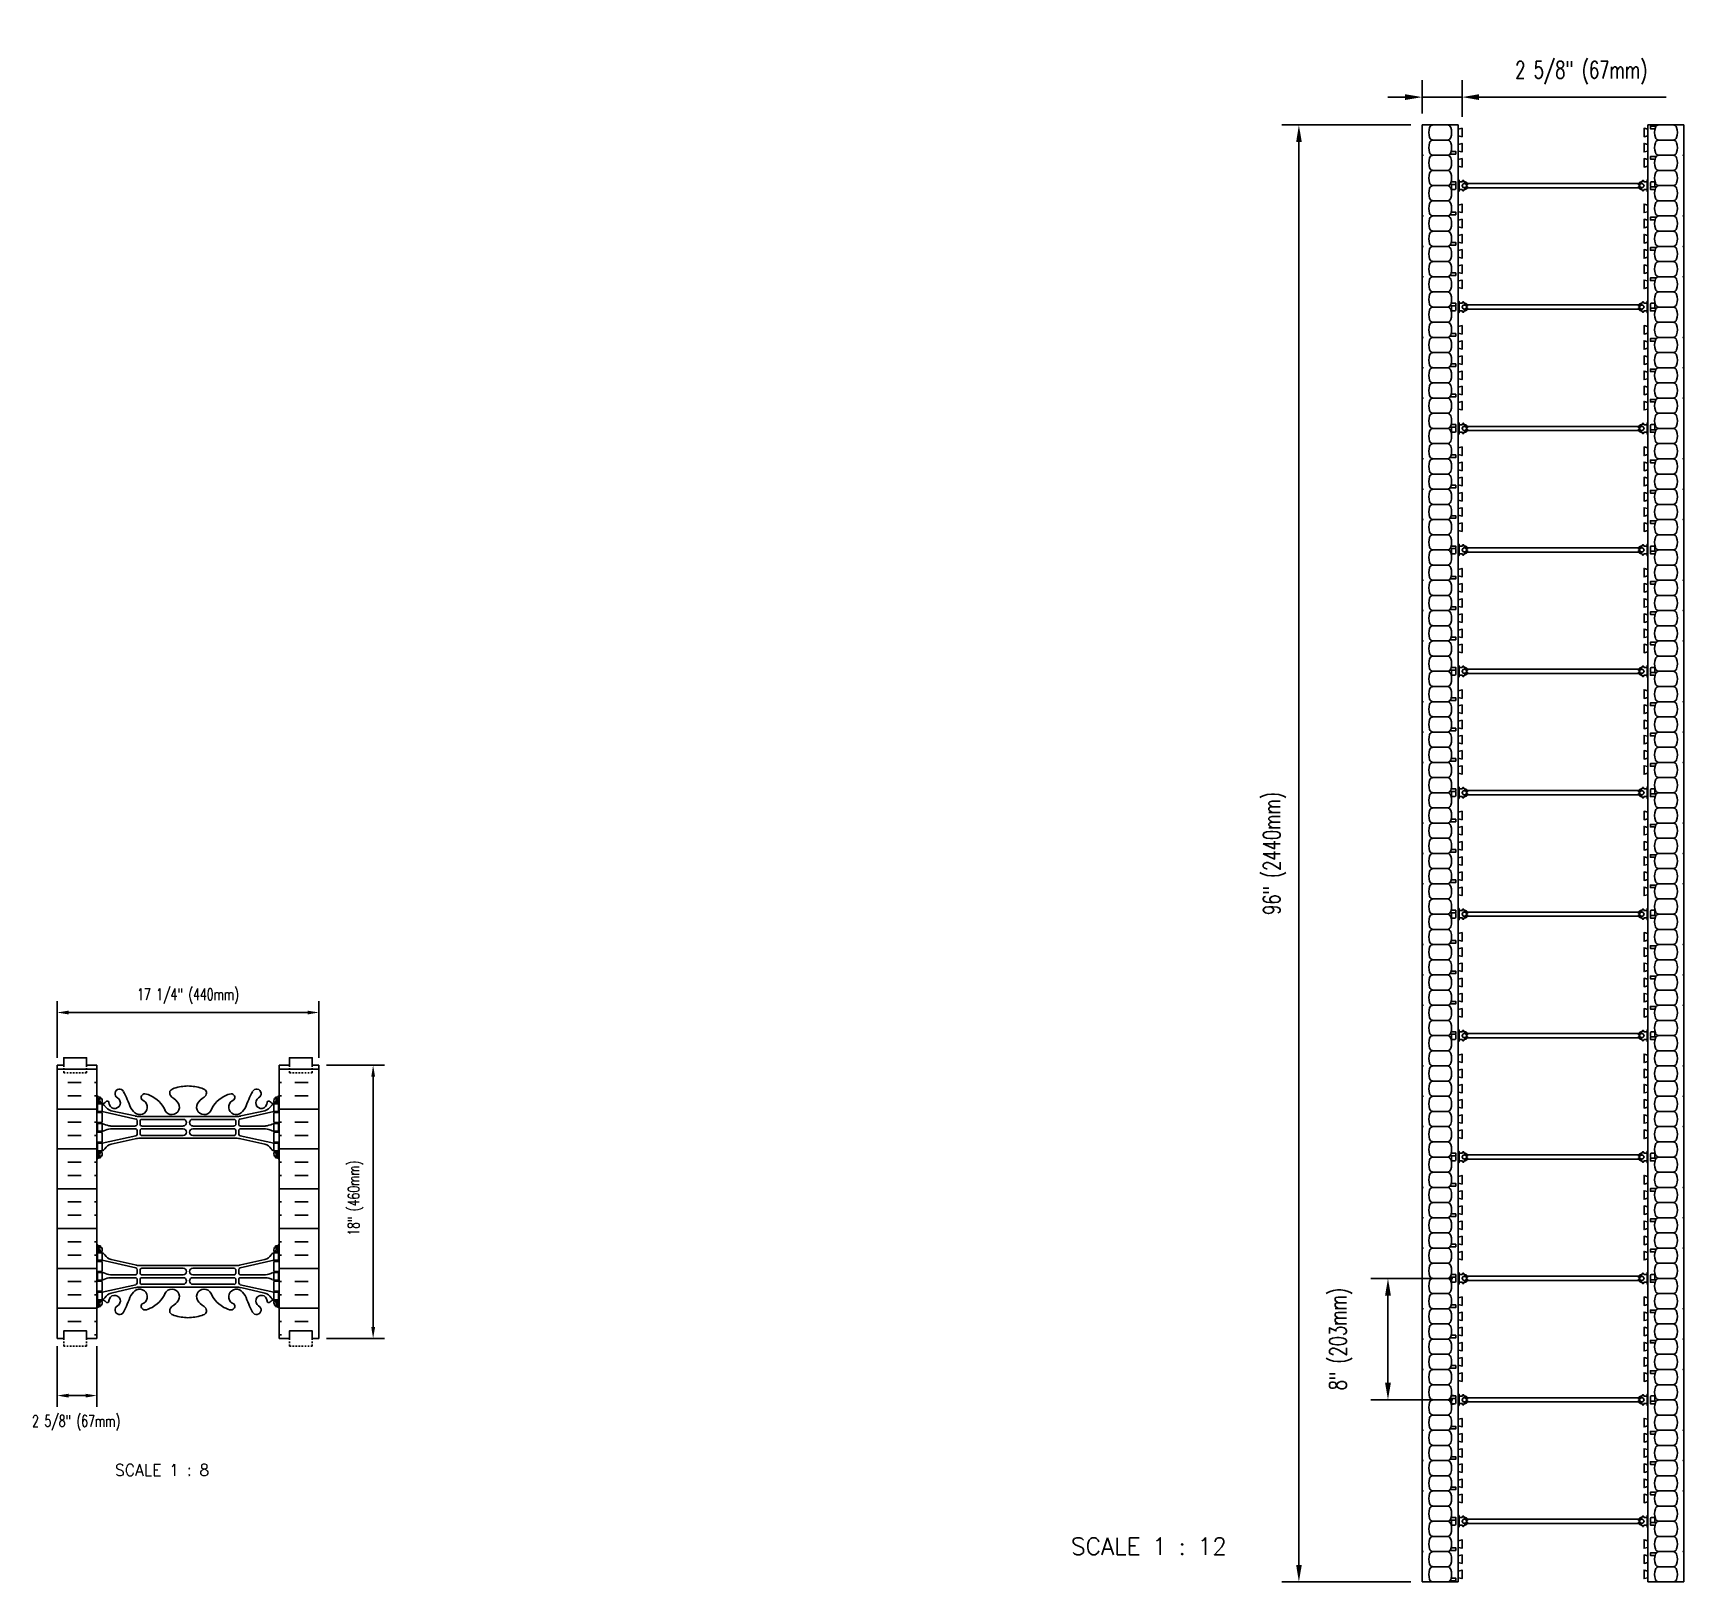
# Model space of a CAD drawing. Header units: inches. Extents: x 345 to 454, y 151 to 253.
import ezdxf

# ---------------------------------------------------------------- set-up
doc = ezdxf.new("R2010")
doc.units = ezdxf.units.IN
doc.header["$MEASUREMENT"] = 0
doc.linetypes.add('DASHED2', pattern=[0.375, 0.25, -0.125])
for name, color, linetype in [('HATCH', 12, 'Continuous'), ('line25', 2, 'Continuous'), ('LINE50', 5, 'Continuous'), ('LINE9', 9, 'Continuous'), ('TEXT', 4, 'Continuous'), ('Web_Edge', 9, 'Continuous')]:
    doc.layers.add(name, color=color, linetype=linetype)
doc.styles.add('DIM', font='romans.shx', dxfattribs={"width": 0.7})
doc.styles.add('ROMANS', font='romans.shx', dxfattribs={"height": 0.75})
doc.dimstyles.new('ext_12', dxfattribs={"dimscale": 12, "dimtxt": 0.09375, "dimasz": 0.09375, "dimexe": 0.09375, "dimexo": 0.0625, "dimgap": 0.0625, "dimtad": 1, "dimdec": 1, "dimzin": 2, "dimdsep": 46, "dimlunit": 4, "dimtxsty": 'DIM', "dimcen": 0.09, "dimdle": 0.09375, "dimclrt": 4, "dimadec": 0, "dimazin": 0, "dimtfac": 1, "dimtdec": 1, "dimtmove": 2, "dimatfit": 3, "dimfxl": 0, "dimfrac": 2, "dimtolj": 1, "dimtzin": 0, "dimarcsym": 0})
doc.dimstyles.new('ext_8', dxfattribs={"dimscale": 8, "dimtxt": 0.09375, "dimasz": 0.09375, "dimexe": 0.09375, "dimexo": 0.0625, "dimgap": 0.0625, "dimtad": 1, "dimdec": 3, "dimzin": 3, "dimdsep": 46, "dimlunit": 4, "dimtxsty": 'DIM', "dimcen": 0.09, "dimdle": 0.09375, "dimclrt": 4, "dimadec": 0, "dimazin": 0, "dimtfac": 1, "dimtdec": 3, "dimtmove": 2, "dimatfit": 3, "dimfxl": 0, "dimfrac": 2, "dimtolj": 1, "dimtzin": 0, "dimarcsym": 0})

msp = doc.modelspace()

# ---------------------------------------------------------------- texts
at = {"layer": 'TEXT', "width": 33.051293, "attachment_point": 1, "style": 'ROMANS'}
for s, insert, char_height in [('SCALE 1 : 8', (350.8551, 158.5308), 0.75), ('SCALE 1 : 12', (413.8436, 153.6934), 1.125)]:
    msp.add_mtext(s, dxfattribs=dict(at, insert=insert, char_height=char_height))

# ---------------------------------------------------------------- blocks, each defined once
blk = doc.blocks.new('*D28')
at = {"layer": 'Defpoints', "color": 0}
for p in [(436.98, 246.78), (428.86, 150.78), (436.98, 150.78)]:
    blk.add_point(p, dxfattribs=at)
at = {"layer": 'TEXT', "color": 0, "lineweight": -2}
for p, q in [((436.23, 246.78), (427.74, 246.78)), ((428.86, 245.65), (428.86, 151.9)), ((436.23, 150.78), (427.74, 150.78))]:
    blk.add_line(p, q, dxfattribs=at)
at = {"layer": 'TEXT', "color": 0}
for points in [[(428.68, 245.65), (429.05, 245.65), (428.86, 246.78)], [(428.68, 151.9), (429.05, 151.9), (428.86, 150.78)]]:
    blk.add_solid(points, dxfattribs=at)
at = {"layer": 'TEXT', "color": 4, "insert": (427.26, 198.78), "char_height": 1.125, "attachment_point": 5, "rotation": 90, "style": 'DIM'}
blk.add_mtext('\\A1;96" (2440mm) ', dxfattribs=at)
blk = doc.blocks.new('*D29')
at = {"layer": 'Defpoints', "color": 0}
for p in [(364.29, 184.82), (364.29, 166.82), (367.86, 166.82)]:
    blk.add_point(p, dxfattribs=at)
at = {"layer": 'TEXT', "color": 0, "lineweight": -2}
for p, q in [((364.79, 184.82), (368.61, 184.82)), ((367.86, 184.07), (367.86, 167.57)), ((364.79, 166.82), (368.61, 166.82))]:
    blk.add_line(p, q, dxfattribs=at)
at = {"layer": 'TEXT', "color": 0}
for points in [[(367.74, 184.07), (367.99, 184.07), (367.86, 184.82)], [(367.74, 167.57), (367.99, 167.57), (367.86, 166.82)]]:
    blk.add_solid(points, dxfattribs=at)
at = {"layer": 'TEXT', "color": 4, "insert": (366.7, 176.07), "char_height": 0.75, "attachment_point": 5, "rotation": 90, "style": 'DIM'}
blk.add_mtext('\\A1;18" (460mm)', dxfattribs=at)
blk = doc.blocks.new('*D30')
at = {"layer": 'Defpoints', "color": 0}
for p in [(347.04, 166.82), (349.66, 166.82), (349.66, 163.06)]:
    blk.add_point(p, dxfattribs=at)
at = {"layer": 'TEXT', "color": 0, "lineweight": -2}
for p, q in [((347.04, 166.32), (347.04, 162.31)), ((349.66, 166.32), (349.66, 162.31)), ((347.79, 163.06), (348.91, 163.06))]:
    blk.add_line(p, q, dxfattribs=at)
at = {"layer": 'TEXT', "color": 0}
for points in [[(347.79, 163.18), (347.79, 162.93), (347.04, 163.06)], [(348.91, 163.18), (348.91, 162.93), (349.66, 163.06)]]:
    blk.add_solid(points, dxfattribs=at)
at = {"layer": 'TEXT', "color": 4, "insert": (348.29, 161.26), "char_height": 0.75, "attachment_point": 5, "style": 'DIM'}
blk.add_mtext('\\A1;2 5/8" (67mm)', dxfattribs=at)
blk = doc.blocks.new('*D31')
at = {"layer": 'Defpoints', "color": 0}
for p in [(364.29, 188.3), (347.04, 184.82), (364.29, 184.82)]:
    blk.add_point(p, dxfattribs=at)
at = {"layer": 'TEXT', "color": 0, "lineweight": -2}
for p, q in [((347.04, 185.32), (347.04, 189.05)), ((347.79, 188.3), (363.54, 188.3)), ((364.29, 185.32), (364.29, 189.05))]:
    blk.add_line(p, q, dxfattribs=at)
at = {"layer": 'TEXT', "color": 0}
for points in [[(347.79, 188.42), (347.79, 188.17), (347.04, 188.3)], [(363.54, 188.42), (363.54, 188.17), (364.29, 188.3)]]:
    blk.add_solid(points, dxfattribs=at)
at = {"layer": 'TEXT', "color": 4, "insert": (355.66, 189.37), "char_height": 0.75, "attachment_point": 5, "style": 'DIM'}
blk.add_mtext('\\A1;17 1/4" (440mm)', dxfattribs=at)
blk = doc.blocks.new('WEB_12_CENTRE_TOP')
for p, q in [((11.69, 0.14), (0, 0.14)), ((11.69, -0.14), (0, -0.14))]:
    blk.add_line(p, q)
for centre in [(0, 0), (11.69, 0)]:
    blk.add_circle(centre, 0.141)
blk = doc.blocks.new('Connector')
blk.add_point((0.27, 0))
at = {"layer": 'LINE9'}
for p, q in [((0, 0.37), (0, -0.37)), ((0.06, -0.37), (0.06, 0.37)), ((0.28, 0.25), (0.06, 0.25))]:
    blk.add_line(p, q, dxfattribs=at)
for points, weights in [([(0.01, 0.37), (0, 0.37), (0, 0.37)], [1, 0.972587069138, 0.950305488115]), ([(0.33, 0.34), (0.31, 0.34), (0.28, 0.32), (0.28, 0.3)], [1, 0.85355339, 0.85355339, 1]), ([(0.37, 0.3), (0.37, 0.32), (0.35, 0.34), (0.33, 0.34)], [1, 0.85355339, 0.85355339, 1]), ([(0.33, 0.34), (0.33, 0.34), (0.33, 0.34)], [1, 0.70710678, 1]), ([(0.41, 0.25), (0.55, 0.25), (0.62, 0.13)], [0.958404415409, 0.794674173519, 0.864651571113]), ([(0.62, 0.05), (0.61, 0.05), (0.6, 0.05)], [0.83615024178, 0.892081430621, 1]), ([(0, -0.37), (0, -0.37), (0.01, -0.37)], [0.950305488115, 0.972587069138, 1]), ([(0.28, -0.3), (0.28, -0.32), (0.31, -0.34), (0.33, -0.34)], [1, 0.85355339, 0.85355339, 1]), ([(0.33, -0.34), (0.28, -0.34), (0.28, -0.3)], [1, 0.70710678, 1]), ([(0.33, -0.34), (0.35, -0.34), (0.37, -0.32), (0.37, -0.3)], [1, 0.85355339, 0.85355339, 1]), ([(0.37, -0.3), (0.37, -0.34), (0.33, -0.34)], [1, 0.70710678, 1]), ([(0.62, -0.13), (0.55, -0.25), (0.41, -0.25)], [0.864651574428, 0.794674169686, 0.958404415195]), ([(0.6, -0.05), (0.61, -0.05), (0.62, -0.05)], [1, 0.89208144177, 0.836150253337])]:
    blk.add_rational_spline(points, weights, degree=2, dxfattribs=at)
for points, degree in [([(0, 0.37), (0, 0.37), (0, 0.37), (0.01, 0.37)], 3), ([(0.01, 0.37), (0.02, 0.37), (0.05, 0.37), (0.06, 0.37), (0.06, 0.37)], 3), ([(0.28, 0.25), (0.28, 0.3)], 1), ([(0.33, 0.34), (0.33, 0.34), (0.33, 0.34), (0.33, 0.34)], 3), ([(0.33, 0.34), (0.33, 0.34), (0.33, 0.34), (0.33, 0.34)], 3), ([(0.37, 0.25), (0.37, 0.3)], 1), ([(0.41, 0.25), (0.37, 0.25)], 1), ([(0.41, 0.25), (0.41, 0.25)], 1), ([(0.41, 0.25), (0.41, 0.25)], 1), ([(0.41, 0.25), (0.41, 0.25)], 1), ([(0.41, 0.25), (0.41, 0.25)], 1), ([(0.41, 0.25), (0.41, 0.25)], 1), ([(0.41, 0.25), (0.41, 0.25)], 1), ([(0.41, 0.25), (0.41, 0.25)], 1), ([(0.41, 0.25), (0.41, 0.25)], 1), ([(0.41, 0.25), (0.41, 0.25)], 1), ([(0.41, 0.25), (0.41, 0.25)], 1), ([(0.41, 0.25), (0.41, 0.25)], 1), ([(0.41, 0.25), (0.41, 0.25)], 1), ([(0.41, 0.25), (0.41, 0.25)], 1), ([(0.41, 0.25), (0.41, 0.25)], 1), ([(0.41, 0.25), (0.41, 0.25)], 1), ([(0.41, 0.25), (0.41, 0.25)], 1), ([(0.41, 0.25), (0.41, 0.25)], 1), ([(0.41, 0.25), (0.41, 0.25)], 1), ([(0.41, 0.25), (0.41, 0.25)], 1), ([(0.41, 0.25), (0.41, 0.25)], 1), ([(0.41, 0.25), (0.41, 0.25)], 1), ([(0.41, 0.25), (0.41, 0.25)], 1), ([(0.41, 0.25), (0.41, 0.25)], 1), ([(0.41, 0.25), (0.41, 0.25)], 1), ([(0.6, 0.05), (0.53, 0.05)], 1), ([(0.53, 0.05), (0.53, 0.05)], 1), ([(0.53, 0.05), (0.53, 0.05)], 1), ([(0.53, 0.05), (0.53, 0.05)], 1), ([(0.53, 0.05), (0.53, 0.05)], 1), ([(0.53, 0.05), (0.53, 0.05)], 1), ([(0.53, 0.05), (0.53, 0.05)], 1), ([(0.53, 0.05), (0.53, 0.05)], 1), ([(0.53, 0.05), (0.53, 0.05)], 1), ([(0.53, 0.05), (0.53, 0.05)], 1), ([(0.53, 0.05), (0.53, 0.05)], 1), ([(0.6, 0.05), (0.6, 0.05)], 1), ([(0.6, 0.05), (0.6, 0.05)], 1), ([(0.6, 0.05), (0.6, 0.05)], 1), ([(0.6, 0.05), (0.61, 0.05), (0.61, 0.05), (0.62, 0.05)], 3), ([(0.6, 0.05), (0.6, 0.05)], 1), ([(0.62, 0.13), (0.62, 0.05)], 1), ([(0.62, 0.13), (0.62, 0.13)], 1), ([(0.62, 0.13), (0.62, 0.13)], 1), ([(0.62, 0.13), (0.62, 0.13)], 1), ([(0.62, 0.13), (0.62, 0.13)], 1), ([(0.01, -0.37), (0, -0.37), (0, -0.37), (0, -0.37)], 3), ([(0.06, -0.37), (0.06, -0.37), (0.05, -0.37), (0.02, -0.37), (0.01, -0.37)], 3), ([(0.06, -0.25), (0.28, -0.25)], 1), ([(0.28, -0.3), (0.28, -0.25)], 1), ([(0.28, -0.25), (0.28, -0.3)], 1), ([(0.33, -0.34), (0.33, -0.34), (0.33, -0.34), (0.33, -0.34)], 3), ([(0.33, -0.34), (0.33, -0.34), (0.33, -0.34), (0.33, -0.34)], 3), ([(0.37, -0.25), (0.37, -0.3)], 1), ([(0.37, -0.3), (0.37, -0.25)], 1), ([(0.41, -0.25), (0.37, -0.25)], 1), ([(0.41, -0.25), (0.41, -0.25)], 1), ([(0.41, -0.25), (0.41, -0.25)], 1), ([(0.41, -0.25), (0.41, -0.25)], 1), ([(0.41, -0.25), (0.41, -0.25)], 1), ([(0.41, -0.25), (0.41, -0.25)], 1), ([(0.41, -0.25), (0.41, -0.25)], 1), ([(0.41, -0.25), (0.41, -0.25)], 1), ([(0.41, -0.25), (0.41, -0.25)], 1), ([(0.41, -0.25), (0.41, -0.25)], 1), ([(0.41, -0.25), (0.41, -0.25)], 1), ([(0.41, -0.25), (0.41, -0.25)], 1), ([(0.53, -0.05), (0.6, -0.05)], 1), ([(0.6, -0.05), (0.58, -0.05), (0.56, -0.05), (0.53, -0.05)], 3), ([(0.53, -0.05), (0.53, -0.05)], 1), ([(0.53, -0.05), (0.53, -0.05)], 1), ([(0.53, -0.05), (0.53, -0.05)], 1), ([(0.53, -0.05), (0.53, -0.05)], 1), ([(0.62, -0.05), (0.61, -0.05), (0.61, -0.05), (0.6, -0.05)], 3), ([(0.6, -0.05), (0.6, -0.05)], 1), ([(0.6, -0.05), (0.6, -0.05)], 1), ([(0.6, -0.05), (0.6, -0.05)], 1), ([(0.6, -0.05), (0.6, -0.05)], 1), ([(0.6, -0.05), (0.6, -0.05)], 1), ([(0.6, -0.05), (0.6, -0.05)], 1), ([(0.6, -0.05), (0.6, -0.05)], 1), ([(0.6, -0.05), (0.6, -0.05)], 1), ([(0.62, -0.05), (0.62, -0.13)], 1), ([(0.62, -0.13), (0.62, -0.13)], 1), ([(0.62, -0.13), (0.62, -0.13)], 1), ([(0.62, -0.13), (0.62, -0.13)], 1), ([(0.62, -0.13), (0.62, -0.13)], 1)]:
    blk.add_open_spline(points, degree=degree, dxfattribs=at)
for points, weights, knots in [([(0.06, 0.37), (0.06, 0.37), (0.05, 0.37), (0.03, 0.37), (0.01, 0.37)], [0.868718858569, 0.861102746415, 1, 0.861102734288, 0.868718859898], [0, 0, 0, 0.5, 0.5, 1, 1, 1]), ([(0.53, 0.05), (0.47, 0.2), (0.33, 0.11), (0.16, 0), (0.33, -0.11), (0.47, -0.2), (0.53, -0.05)], [0.899508922286, 0.599718215298, 1, 0.54226024, 1, 0.599718224335, 0.899508908749], [0, 0, 0, 0.318112, 0.318112, 0.681888, 0.681888, 1, 1, 1]), ([(0.01, -0.37), (0.03, -0.37), (0.05, -0.37), (0.06, -0.37), (0.06, -0.37)], [0.868718859319, 0.861102739573, 1, 0.861102742958, 0.868718858948], [0, 0, 0, 0.5, 0.5, 1, 1, 1])]:
    blk.add_rational_spline(points, weights, degree=2, knots=knots, dxfattribs=at)
blk = doc.blocks.new('*D33')
at = {"layer": 'Defpoints', "color": 0}
for p in [(439.61, 248.61), (436.98, 246.78), (439.61, 246.56)]:
    blk.add_point(p, dxfattribs=at)
at = {"layer": 'TEXT', "color": 0, "lineweight": -2}
for p, q in [((436.98, 247.53), (436.98, 249.73)), ((439.61, 247.31), (439.61, 249.73)), ((435.86, 248.61), (434.73, 248.61)), ((436.98, 248.61), (439.61, 248.61)), ((440.73, 248.61), (453.07, 248.61))]:
    blk.add_line(p, q, dxfattribs=at)
at = {"layer": 'TEXT', "color": 0}
for points in [[(435.86, 248.8), (435.86, 248.42), (436.98, 248.61)], [(440.73, 248.8), (440.73, 248.42), (439.61, 248.61)]]:
    blk.add_solid(points, dxfattribs=at)
at = {"layer": 'TEXT', "color": 4, "insert": (447.47, 250.22), "char_height": 1.125, "attachment_point": 5, "style": 'DIM'}
blk.add_mtext('\\A1;2 5/8" (67mm)', dxfattribs=at)
blk = doc.blocks.new('*D34')
at = {"layer": 'Defpoints', "color": 0}
for p in [(439.76, 170.78), (434.73, 162.78), (439.76, 162.78)]:
    blk.add_point(p, dxfattribs=at)
at = {"layer": 'TEXT', "color": 0, "lineweight": -2}
for p, q in [((439.01, 170.78), (433.61, 170.78)), ((434.73, 169.65), (434.73, 163.9)), ((439.01, 162.78), (433.61, 162.78))]:
    blk.add_line(p, q, dxfattribs=at)
at = {"layer": 'TEXT', "color": 0}
for points in [[(434.54, 169.65), (434.92, 169.65), (434.73, 170.78)], [(434.54, 163.9), (434.92, 163.9), (434.73, 162.78)]]:
    blk.add_solid(points, dxfattribs=at)
at = {"layer": 'TEXT', "color": 4, "insert": (431.62, 166.78), "char_height": 1.125, "attachment_point": 5, "rotation": 90, "style": 'DIM'}
blk.add_mtext('\\A1;8" (203mm)', dxfattribs=at)
blk = doc.blocks.new('12-inch Hinge Pin Web')
at = {"layer": 'Web_Edge'}
for p, q in [((349.97, 208.9), (350.06, 208.9)), ((350.06, 208.9), (350.06, 208.86)), ((361.68, 208.9), (361.59, 208.9)), ((361.59, 208.9), (361.59, 208.86)), ((349.82, 208.63), (349.9, 208.63)), ((349.82, 208.53), (350.11, 208.53)), ((349.82, 207.89), (350.11, 207.89)), ((349.97, 208.53), (349.97, 208.46)), ((349.97, 207.96), (349.97, 207.89)), ((350.06, 208.53), (350.06, 208.46)), ((350.06, 207.96), (350.06, 207.89)), ((352.38, 207.46), (350.16, 207.96)), ((350.17, 208.66), (350.17, 208.59)), ((350.17, 207.82), (350.17, 207.29)), ((352.34, 207.66), (350.76, 208.01)), ((359.26, 207.46), (361.48, 207.96)), ((359.31, 207.66), (360.89, 208.01)), ((361.48, 208.66), (361.48, 208.59)), ((361.48, 207.82), (361.48, 207.29)), ((361.82, 208.53), (361.54, 208.53)), ((361.82, 207.89), (361.54, 207.89)), ((361.59, 208.53), (361.59, 208.46)), ((361.59, 207.96), (361.59, 207.89)), ((361.68, 208.53), (361.68, 208.46)), ((361.68, 207.96), (361.68, 207.89)), ((361.82, 208.63), (361.75, 208.63)), ((349.82, 207.23), (350.11, 207.23)), ((349.97, 207.23), (349.97, 207.16)), ((350.06, 207.23), (350.06, 207.16)), ((352.35, 207), (350.72, 207)), ((352.35, 206.81), (350.72, 206.81)), ((352.48, 207.13), (352.48, 207.34)), ((352.67, 207.62), (354.82, 207.62)), ((355.82, 207.62), (352.67, 207.62)), ((352.67, 207.13), (352.67, 207.31)), ((352.79, 207.43), (355.51, 207.43)), ((352.79, 207), (355.51, 207)), ((352.79, 206.81), (355.51, 206.81)), ((355.82, 207.62), (358.98, 207.62)), ((358.85, 207.43), (356.14, 207.43)), ((358.85, 207), (356.14, 207)), ((358.85, 206.81), (356.14, 206.81)), ((358.98, 207.62), (356.82, 207.62)), ((358.98, 207.13), (358.98, 207.31)), ((359.17, 207.13), (359.17, 207.34)), ((359.29, 207), (360.93, 207)), ((359.29, 206.81), (360.93, 206.81)), ((361.82, 207.23), (361.54, 207.23)), ((361.59, 207.23), (361.59, 207.16)), ((361.68, 207.23), (361.68, 207.16)), ((349.82, 206.59), (350.11, 206.59)), ((349.82, 205.93), (350.11, 205.93)), ((349.97, 206.59), (349.97, 206.66)), ((349.97, 205.86), (349.97, 205.93)), ((350.06, 206.59), (350.06, 206.66)), ((350.06, 205.86), (350.06, 205.93)), ((352.38, 206.35), (350.16, 205.86)), ((350.17, 205.99), (350.17, 206.52)), ((352.34, 206.15), (350.76, 205.8)), ((352.48, 206.69), (352.48, 206.47)), ((352.67, 206.69), (352.67, 206.5)), ((352.67, 206.19), (354.82, 206.19)), ((355.82, 206.19), (352.67, 206.19)), ((352.79, 206.38), (355.51, 206.38)), ((355.82, 206.19), (358.98, 206.19)), ((358.85, 206.38), (356.14, 206.38)), ((358.98, 206.19), (356.82, 206.19)), ((358.98, 206.69), (358.98, 206.5)), ((359.17, 206.69), (359.17, 206.47)), ((359.26, 206.35), (361.48, 205.86)), ((359.31, 206.15), (360.89, 205.8)), ((361.48, 205.99), (361.48, 206.52)), ((361.82, 206.59), (361.54, 206.59)), ((361.82, 205.93), (361.54, 205.93)), ((361.59, 206.59), (361.59, 206.66)), ((361.59, 205.86), (361.59, 205.93)), ((361.68, 206.59), (361.68, 206.66)), ((361.68, 205.86), (361.68, 205.93)), ((349.82, 205.29), (350.11, 205.29)), ((349.82, 205.19), (349.9, 205.19)), ((349.97, 205.29), (349.97, 205.36)), ((349.97, 204.91), (350.06, 204.91)), ((350.06, 205.29), (350.06, 205.36)), ((350.06, 204.91), (350.06, 204.95)), ((350.17, 205.16), (350.17, 205.22)), ((361.48, 205.16), (361.48, 205.22)), ((361.82, 205.29), (361.54, 205.29)), ((361.59, 205.29), (361.59, 205.36)), ((361.59, 204.91), (361.59, 204.95)), ((361.68, 204.91), (361.59, 204.91)), ((361.68, 205.29), (361.68, 205.36)), ((361.82, 205.19), (361.75, 205.19)), ((349.97, 199.1), (350.06, 199.1)), ((350.06, 199.1), (350.06, 199.06)), ((361.68, 199.1), (361.59, 199.1)), ((361.59, 199.1), (361.59, 199.06)), ((349.82, 198.82), (349.9, 198.82)), ((349.82, 198.72), (350.11, 198.72)), ((349.82, 198.08), (350.11, 198.08)), ((349.97, 198.72), (349.97, 198.65)), ((349.97, 198.15), (349.97, 198.08)), ((350.06, 198.72), (350.06, 198.65)), ((350.06, 198.15), (350.06, 198.08)), ((352.38, 197.65), (350.16, 198.15)), ((350.17, 198.85), (350.17, 198.78)), ((350.17, 198.02), (350.17, 197.48)), ((352.34, 197.85), (350.76, 198.2)), ((359.26, 197.65), (361.48, 198.15)), ((359.31, 197.85), (360.89, 198.2)), ((361.48, 198.85), (361.48, 198.78)), ((361.48, 198.02), (361.48, 197.48)), ((361.82, 198.72), (361.54, 198.72)), ((361.82, 198.08), (361.54, 198.08)), ((361.59, 198.72), (361.59, 198.65)), ((361.59, 198.15), (361.59, 198.08)), ((361.68, 198.72), (361.68, 198.65)), ((361.68, 198.15), (361.68, 198.08)), ((361.82, 198.82), (361.75, 198.82)), ((349.82, 197.42), (350.11, 197.42)), ((349.97, 197.42), (349.97, 197.35)), ((350.06, 197.42), (350.06, 197.35)), ((352.35, 197.19), (350.72, 197.19)), ((352.35, 197), (350.72, 197)), ((352.48, 197.32), (352.48, 197.53)), ((352.67, 197.81), (354.82, 197.81)), ((355.82, 197.81), (352.67, 197.81)), ((352.67, 197.32), (352.67, 197.5)), ((352.79, 197.63), (355.51, 197.63)), ((352.79, 197.19), (355.51, 197.19)), ((352.79, 197), (355.51, 197)), ((355.82, 197.81), (358.98, 197.81)), ((358.85, 197.63), (356.14, 197.63)), ((358.85, 197.19), (356.14, 197.19)), ((358.85, 197), (356.14, 197)), ((358.98, 197.81), (356.82, 197.81)), ((358.98, 197.32), (358.98, 197.5)), ((359.17, 197.32), (359.17, 197.53)), ((359.29, 197.19), (360.93, 197.19)), ((359.29, 197), (360.93, 197)), ((361.82, 197.42), (361.54, 197.42)), ((361.59, 197.42), (361.59, 197.35)), ((361.68, 197.42), (361.68, 197.35)), ((349.82, 196.78), (350.11, 196.78)), ((349.82, 196.12), (350.11, 196.12)), ((349.97, 196.78), (349.97, 196.85)), ((349.97, 196.05), (349.97, 196.12)), ((350.06, 196.78), (350.06, 196.85)), ((350.06, 196.05), (350.06, 196.12)), ((352.38, 196.54), (350.16, 196.05)), ((350.17, 196.18), (350.17, 196.72)), ((352.34, 196.35), (350.76, 195.99)), ((352.48, 196.88), (352.48, 196.67)), ((352.67, 196.88), (352.67, 196.69)), ((352.67, 196.38), (354.82, 196.38)), ((355.82, 196.38), (352.67, 196.38)), ((352.79, 196.57), (355.51, 196.57)), ((355.82, 196.38), (358.98, 196.38)), ((358.85, 196.57), (356.14, 196.57)), ((358.98, 196.38), (356.82, 196.38)), ((358.98, 196.88), (358.98, 196.69)), ((359.17, 196.88), (359.17, 196.67)), ((359.26, 196.54), (361.48, 196.05)), ((359.31, 196.35), (360.89, 195.99)), ((361.48, 196.18), (361.48, 196.72)), ((361.82, 196.78), (361.54, 196.78)), ((361.82, 196.12), (361.54, 196.12)), ((361.59, 196.78), (361.59, 196.85)), ((361.59, 196.05), (361.59, 196.12)), ((361.68, 196.78), (361.68, 196.85)), ((361.68, 196.05), (361.68, 196.12)), ((349.82, 195.48), (350.11, 195.48)), ((349.82, 195.38), (349.9, 195.38)), ((349.97, 195.48), (349.97, 195.55)), ((349.97, 195.1), (350.06, 195.1)), ((350.06, 195.48), (350.06, 195.55)), ((350.06, 195.1), (350.06, 195.14)), ((350.17, 195.35), (350.17, 195.42)), ((361.48, 195.35), (361.48, 195.42)), ((361.82, 195.48), (361.54, 195.48)), ((361.59, 195.48), (361.59, 195.55)), ((361.59, 195.1), (361.59, 195.14)), ((361.68, 195.1), (361.59, 195.1)), ((361.68, 195.48), (361.68, 195.55)), ((361.82, 195.38), (361.75, 195.38))]:
    blk.add_line(p, q, dxfattribs=at)
for points in [[(349.86, 207.96), (350.16, 207.96), (350.16, 208.46), (349.86, 208.46)], [(361.78, 207.96), (361.48, 207.96), (361.48, 208.46), (361.78, 208.46)], [(349.86, 205.86), (350.16, 205.86), (350.16, 205.36), (349.86, 205.36)], [(361.78, 205.86), (361.48, 205.86), (361.48, 205.36), (361.78, 205.36)], [(349.86, 198.15), (350.16, 198.15), (350.16, 198.65), (349.86, 198.65)], [(361.78, 198.15), (361.48, 198.15), (361.48, 198.65), (361.78, 198.65)], [(349.86, 196.05), (350.16, 196.05), (350.16, 195.55), (349.86, 195.55)], [(361.78, 196.05), (361.48, 196.05), (361.48, 195.55), (361.78, 195.55)]]:
    blk.add_lwpolyline(points, close=True, dxfattribs=at)
for points in [[(350.16, 206.91), (350.16, 207.16), (349.86, 207.16), (349.86, 206.91)], [(350.16, 206.91), (350.16, 206.66), (349.86, 206.66), (349.86, 206.91)], [(361.48, 206.91), (361.48, 207.16), (361.78, 207.16), (361.78, 206.91)], [(361.48, 206.91), (361.48, 206.66), (361.78, 206.66), (361.78, 206.91)], [(350.16, 197.1), (350.16, 197.35), (349.86, 197.35), (349.86, 197.1)], [(350.16, 197.1), (350.16, 196.85), (349.86, 196.85), (349.86, 197.1)], [(361.48, 197.1), (361.48, 197.35), (361.78, 197.35), (361.78, 197.1)], [(361.48, 197.1), (361.48, 196.85), (361.78, 196.85), (361.78, 197.1)]]:
    blk.add_lwpolyline(points, dxfattribs=at)
for centre, radius, start, end in [((350.17, 209.36), 0.5, 226.2109, 250.5288), ((350.17, 209.36), 0.6, 234.7832, 245.0748), ((350.16, 208.71), 0.25, 140.1145, 222.4609), ((350.01, 208.84), 0.045, 321.448, 139.1879), ((349.92, 208.66), 0.25, 0, 70.5288), ((351.31, 209.13), 0.3, 27.597, 243.9425), ((352.98, 208.88), 0.242, 90, 218.2327), ((358.66, 208.88), 0.242, 321.7673, 90), ((360.34, 209.13), 0.3, 296.0575, 152.403), ((361.73, 208.66), 0.25, 109.4712, 180), ((361.64, 208.84), 0.045, 40.8121, 218.552), ((361.48, 209.36), 0.5, 289.4712, 313.7891), ((361.48, 208.71), 0.25, 317.5391, 39.8855), ((361.48, 209.36), 0.6, 294.9252, 305.2168), ((349.9, 208.65), 0.0196, 269.4032, 15.4901), ((349.91, 208.8), 0.021, 343.464, 63.9957), ((350.01, 208.57), 0.045, 222.4609, 42.4609), ((350.16, 208.71), 0.16, 140.0001, 222.4609), ((350.11, 208.59), 0.0625, 270, 0), ((350.11, 207.82), 0.0625, 0, 90), ((350.13, 208.81), 0.352, 276.1291, 321.5331), ((350.04, 208.11), 0.364, 34.9775, 70.3387), ((350.97, 208.72), 0.743, 212.7919, 253.8107), ((350.5, 208.54), 0.113, 347.8156, 154.0569), ((350.99, 208.53), 0.375, 182.9237, 59.8675), ((352.64, 208.25), 0.5, 246.2139, 71.7937), ((354.76, 208.25), 0.5, 204.819, 44.1875), ((356.89, 208.25), 0.5, 135.8125, 335.181), ((359.01, 208.25), 0.5, 108.2063, 293.7861), ((360.66, 208.53), 0.375, 120.1325, 357.0763), ((360.68, 208.72), 0.743, 286.1893, 327.2081), ((361.14, 208.54), 0.113, 25.9431, 192.1844), ((361.52, 208.81), 0.352, 218.4669, 263.8709), ((361.6, 208.11), 0.364, 109.6613, 145.0225), ((361.54, 208.59), 0.0625, 180, 270), ((361.54, 207.82), 0.0625, 90, 180), ((361.63, 208.57), 0.045, 137.5391, 317.5391), ((361.48, 208.71), 0.16, 317.5391, 39.9999), ((361.74, 208.8), 0.021, 116.0043, 196.536), ((361.75, 208.65), 0.0196, 164.5099, 270.5968), ((350.11, 207.29), 0.0625, 270, 0), ((350.16, 206.94), 0.219, 60.4937, 88.92), ((350.81, 208.17), 1.17, 242.6365, 265.6505), ((350.81, 205.64), 1.17, 94.3495, 117.3635), ((352.67, 209.12), 1.5, 257.4135, 270), ((352.35, 207.13), 0.125, 270, 0), ((352.35, 206.69), 0.125, 0, 90), ((352.35, 207.34), 0.125, 0, 77.3767), ((352.79, 207.31), 0.125, 90, 180), ((352.79, 207.13), 0.125, 180, 270), ((352.79, 206.69), 0.125, 90, 180), ((355.51, 207.22), 0.217, 270, 90), ((355.51, 206.59), 0.217, 270, 90), ((356.14, 207.22), 0.217, 90, 270), ((356.14, 206.59), 0.217, 90, 270), ((358.85, 207.31), 0.125, 0, 90), ((358.85, 207.13), 0.125, 270, 360), ((358.85, 206.69), 0.125, 0, 90), ((358.98, 209.12), 1.5, 270, 282.5865), ((359.29, 207.34), 0.125, 102.6233, 180), ((359.29, 207.13), 0.125, 180, 270), ((359.29, 206.69), 0.125, 90, 180), ((360.84, 208.17), 1.17, 274.3495, 297.3635), ((360.84, 205.64), 1.17, 62.6365, 85.6505), ((361.49, 206.94), 0.219, 91.08, 119.5063), ((361.54, 207.29), 0.0625, 180, 270), ((350.11, 206.52), 0.0625, 0, 90), ((350.11, 205.99), 0.0625, 270, 0), ((350.16, 206.87), 0.219, 271.08, 299.5063), ((350.97, 205.09), 0.743, 106.1893, 147.2081), ((352.67, 204.69), 1.5, 90, 102.5865), ((352.35, 206.47), 0.125, 282.6233, 0), ((352.79, 206.5), 0.125, 180, 270), ((358.85, 206.5), 0.125, 270, 0), ((358.98, 204.69), 1.5, 77.4135, 90), ((359.29, 206.47), 0.125, 180, 257.3767), ((360.68, 205.09), 0.743, 32.7919, 73.8107), ((361.49, 206.87), 0.219, 240.4937, 268.92), ((361.54, 206.52), 0.0625, 90, 180), ((361.54, 205.99), 0.0625, 180, 270), ((350.17, 204.45), 0.6, 114.9252, 125.2168), ((350.17, 204.45), 0.5, 109.4712, 133.7891), ((349.9, 205.17), 0.0196, 344.5099, 90.5968), ((350.16, 205.1), 0.25, 137.5391, 219.8855), ((349.91, 205.01), 0.021, 296.0043, 16.536), ((350.01, 204.97), 0.045, 220.8121, 38.552), ((350.01, 205.24), 0.045, 317.5391, 137.5391), ((350.16, 205.1), 0.16, 137.5391, 219.9999), ((349.92, 205.16), 0.25, 289.4712, 360), ((350.11, 205.22), 0.0625, 360, 90), ((350.04, 205.7), 0.364, 289.6613, 325.0225), ((361.6, 205.7), 0.364, 214.9775, 250.3387), ((361.54, 205.22), 0.0625, 90, 180), ((361.73, 205.16), 0.25, 180, 250.5288), ((361.63, 205.24), 0.045, 42.4609, 222.4609), ((361.48, 205.1), 0.16, 320.0001, 42.4609), ((361.64, 204.97), 0.045, 141.448, 319.1879), ((361.48, 204.45), 0.5, 46.2109, 70.5288), ((361.48, 205.1), 0.25, 320.1145, 42.4609), ((361.74, 205.01), 0.021, 163.464, 243.9957), ((361.75, 205.17), 0.0196, 89.4032, 195.4901), ((361.48, 204.45), 0.6, 54.7832, 65.0748), ((350.17, 199.56), 0.5, 226.2109, 250.5288), ((350.01, 199.03), 0.045, 321.448, 139.1879), ((349.92, 198.85), 0.25, 0, 70.5288), ((361.73, 198.85), 0.25, 109.4712, 180), ((361.64, 199.03), 0.045, 40.8121, 218.552), ((361.48, 199.56), 0.5, 289.4712, 313.7891), ((350.17, 199.56), 0.6, 234.7832, 245.0748), ((349.9, 198.84), 0.0196, 269.4032, 15.4901), ((350.16, 198.9), 0.25, 140.1145, 222.4609), ((349.91, 198.99), 0.021, 343.464, 63.9957), ((350.01, 198.76), 0.045, 222.4609, 42.4609), ((350.16, 198.9), 0.16, 140.0001, 222.4609), ((350.11, 198.78), 0.0625, 270, 0), ((350.11, 198.02), 0.0625, 0, 90), ((350.04, 198.31), 0.364, 34.9775, 70.3387), ((350.97, 198.92), 0.743, 212.7919, 253.8107), ((360.68, 198.92), 0.743, 286.1893, 327.2081), ((361.6, 198.31), 0.364, 109.6613, 145.0225), ((361.54, 198.78), 0.0625, 180, 270), ((361.54, 198.02), 0.0625, 90, 180), ((361.63, 198.76), 0.045, 137.5391, 317.5391), ((361.48, 198.9), 0.16, 317.5391, 39.9999), ((361.48, 198.9), 0.25, 317.5391, 39.8855), ((361.74, 198.99), 0.021, 116.0043, 196.536), ((361.48, 199.56), 0.6, 294.9252, 305.2168), ((361.75, 198.84), 0.0196, 164.5099, 270.5968), ((350.11, 197.48), 0.0625, 270, 0), ((350.16, 197.13), 0.219, 60.4937, 88.92), ((350.81, 198.36), 1.17, 242.6365, 265.6505), ((350.81, 195.84), 1.17, 94.3495, 117.3635), ((352.67, 199.31), 1.5, 257.4135, 270), ((352.35, 197.32), 0.125, 270, 0), ((352.35, 196.88), 0.125, 0, 90), ((352.35, 197.53), 0.125, 0, 77.3767), ((352.79, 197.5), 0.125, 90, 180), ((352.79, 197.32), 0.125, 180, 270), ((352.79, 196.88), 0.125, 90, 180), ((355.51, 197.41), 0.217, 270, 90), ((355.51, 196.79), 0.217, 270, 90), ((356.14, 197.41), 0.217, 90, 270), ((356.14, 196.79), 0.217, 90, 270), ((358.85, 197.5), 0.125, 0, 90), ((358.85, 197.32), 0.125, 270, 360), ((358.85, 196.88), 0.125, 0, 90), ((358.98, 199.31), 1.5, 270, 282.5865), ((359.29, 197.53), 0.125, 102.6233, 180), ((359.29, 197.32), 0.125, 180, 270), ((359.29, 196.88), 0.125, 90, 180), ((360.84, 198.36), 1.17, 274.3495, 297.3635), ((360.84, 195.84), 1.17, 62.6365, 85.6505), ((361.49, 197.13), 0.219, 91.08, 119.5063), ((361.54, 197.48), 0.0625, 180, 270), ((350.11, 196.72), 0.0625, 0, 90), ((350.11, 196.18), 0.0625, 270, 0), ((350.16, 197.07), 0.219, 271.08, 299.5063), ((350.97, 195.28), 0.743, 106.1893, 147.2081), ((350.99, 195.47), 0.375, 300.1325, 177.0763), ((352.67, 194.88), 1.5, 90, 102.5865), ((352.35, 196.67), 0.125, 282.6233, 0), ((352.64, 195.75), 0.5, 288.2063, 113.7861), ((352.79, 196.69), 0.125, 180, 270), ((354.76, 195.75), 0.5, 315.8125, 155.181), ((356.89, 195.75), 0.5, 24.819, 224.1875), ((359.01, 195.75), 0.5, 66.2139, 251.7937), ((358.85, 196.69), 0.125, 270, 0), ((358.98, 194.88), 1.5, 77.4135, 90), ((359.29, 196.67), 0.125, 180, 257.3767), ((360.66, 195.47), 0.375, 2.9237, 239.8675), ((360.68, 195.28), 0.743, 32.7919, 73.8107), ((361.49, 197.07), 0.219, 240.4937, 268.92), ((361.54, 196.72), 0.0625, 90, 180), ((361.54, 196.18), 0.0625, 180, 270), ((350.17, 194.64), 0.6, 114.9252, 125.2168), ((350.17, 194.64), 0.5, 109.4712, 133.7891), ((349.9, 195.36), 0.0196, 344.5099, 90.5968), ((350.16, 195.29), 0.25, 137.5391, 219.8855), ((349.91, 195.2), 0.021, 296.0043, 16.536), ((350.01, 195.16), 0.045, 220.8121, 38.552), ((350.01, 195.43), 0.045, 317.5391, 137.5391), ((350.16, 195.29), 0.16, 137.5391, 219.9999), ((349.92, 195.35), 0.25, 289.4712, 360), ((350.11, 195.42), 0.0625, 360, 90), ((350.04, 195.89), 0.364, 289.6613, 325.0225), ((350.13, 195.2), 0.352, 38.4669, 83.8709), ((350.5, 195.47), 0.113, 205.9431, 12.1844), ((351.31, 194.88), 0.3, 116.0575, 332.403), ((352.98, 195.13), 0.242, 141.7673, 270), ((358.66, 195.13), 0.242, 270, 38.2327), ((360.34, 194.88), 0.3, 207.597, 63.9425), ((361.14, 195.47), 0.113, 167.8156, 334.0569), ((361.52, 195.2), 0.352, 96.1291, 141.5331), ((361.6, 195.89), 0.364, 214.9775, 250.3387), ((361.54, 195.42), 0.0625, 90, 180), ((361.73, 195.35), 0.25, 180, 250.5288), ((361.63, 195.43), 0.045, 42.4609, 222.4609), ((361.48, 195.29), 0.16, 320.0001, 42.4609), ((361.64, 195.16), 0.045, 141.448, 319.1879), ((361.48, 194.64), 0.5, 46.2109, 70.5288), ((361.48, 195.29), 0.25, 320.1145, 42.4609), ((361.74, 195.2), 0.021, 163.464, 243.9957), ((361.75, 195.36), 0.0196, 89.4032, 195.4901), ((361.48, 194.64), 0.6, 54.7832, 65.0748)]:
    blk.add_arc(centre, radius, start, end, dxfattribs=at)
for points, knots in [([(351.58, 209.26), (351.66, 209.1), (351.91, 208.61), (352.13, 207.86), (352.54, 207.76), (352.59, 207.76)], [0, 0, 0, 0, 0.579211, 1.703896, 1.875321, 1.875321, 1.875321, 1.875321]), ([(352.98, 209.12), (353.1, 209.12), (353.94, 208.77), (354.18, 208.31), (354.32, 208.03)], [0.038125, 0.038125, 0.038125, 0.038125, 0.320663, 1.258119, 1.258119, 1.258119, 1.258119]), ([(355.12, 208.6), (355.01, 208.77), (354.65, 208.86), (354.58, 209.35), (355.12, 209.59), (355.53, 209.62), (355.82, 209.64)], [0.229407, 0.229407, 0.229407, 0.229407, 0.844432, 1.128849, 1.464331, 2.389004, 2.389004, 2.389004, 2.389004]), ([(356.53, 208.6), (356.64, 208.77), (357, 208.86), (357.07, 209.35), (356.52, 209.59), (356.12, 209.62), (355.82, 209.64)], [0.229407, 0.229407, 0.229407, 0.229407, 0.844432, 1.128849, 1.464331, 2.389004, 2.389004, 2.389004, 2.389004]), ([(358.66, 209.12), (358.54, 209.12), (357.71, 208.77), (357.47, 208.31), (357.33, 208.03)], [0.038125, 0.038125, 0.038125, 0.038125, 0.320663, 1.258119, 1.258119, 1.258119, 1.258119]), ([(360.07, 209.26), (359.99, 209.1), (359.73, 208.61), (359.52, 207.86), (359.11, 207.76), (359.05, 207.76)], [0, 0, 0, 0, 0.579211, 1.703896, 1.875321, 1.875321, 1.875321, 1.875321]), ([(351.58, 194.74), (351.66, 194.91), (351.91, 195.4), (352.13, 196.15), (352.54, 196.24), (352.59, 196.25)], [0, 0, 0, 0, 0.579211, 1.703896, 1.875321, 1.875321, 1.875321, 1.875321]), ([(352.98, 194.88), (353.1, 194.88), (353.94, 195.24), (354.18, 195.7), (354.32, 195.98)], [0.038125, 0.038125, 0.038125, 0.038125, 0.320663, 1.258119, 1.258119, 1.258119, 1.258119]), ([(358.66, 194.88), (358.54, 194.88), (357.71, 195.24), (357.47, 195.7), (357.33, 195.98)], [0.038125, 0.038125, 0.038125, 0.038125, 0.320663, 1.258119, 1.258119, 1.258119, 1.258119]), ([(360.07, 194.74), (359.99, 194.91), (359.73, 195.4), (359.52, 196.15), (359.11, 196.24), (359.05, 196.25)], [0, 0, 0, 0, 0.579211, 1.703896, 1.875321, 1.875321, 1.875321, 1.875321]), ([(355.12, 195.4), (355.01, 195.24), (354.65, 195.15), (354.58, 194.65), (355.12, 194.42), (355.53, 194.39), (355.82, 194.37)], [0.229407, 0.229407, 0.229407, 0.229407, 0.844432, 1.128849, 1.464331, 2.389004, 2.389004, 2.389004, 2.389004]), ([(356.53, 195.4), (356.64, 195.24), (357, 195.15), (357.07, 194.65), (356.52, 194.42), (356.12, 194.39), (355.82, 194.37)], [0.229407, 0.229407, 0.229407, 0.229407, 0.844432, 1.128849, 1.464331, 2.389004, 2.389004, 2.389004, 2.389004])]:
    blk.add_open_spline(points, degree=3, knots=knots, dxfattribs=at)
for points in [[(352.67, 207.13), (352.67, 207.3)], [(358.98, 207.13), (358.98, 207.3)], [(352.67, 206.68), (352.67, 206.51)], [(358.98, 206.68), (358.98, 206.51)], [(352.67, 197.32), (352.67, 197.5)], [(358.98, 197.32), (358.98, 197.5)], [(352.67, 196.87), (352.67, 196.7)], [(358.98, 196.87), (358.98, 196.7)]]:
    blk.add_open_spline(points, degree=1, dxfattribs=at)

# ---------------------------------------------------------------- dimensions: what is measured, and where the dimension line sits
at = {"layer": 'TEXT'}
dim = msp.add_linear_dim(base=(439.609, 248.6086), p1=(436.984, 246.7784), p2=(439.609, 246.5596), text='2 5/8" (67mm)', dimstyle='ext_12', override={"dimtmove": 0}, dxfattribs=at)
dim.commit()
dim.dimension.update_dxf_attribs({"geometry": '*D33', "text_midpoint": (447.4652, 250.2158)})
for base, p1, p2, text, picture, middle in [((428.8639, 150.7784), (436.984, 246.7784), (436.984, 150.7784), '96" (2440mm) ', '*D28', (427.2567, 198.7784)), ((434.7308, 162.7784), (439.765, 170.7784), (439.765, 162.7784), '8" (203mm)', '*D34', (431.6237, 166.7784))]:
    dim = msp.add_linear_dim(base=base, p1=p1, p2=p2, angle=90, text=text, dimstyle='ext_12', dxfattribs=at)
    dim.commit()
    dim.dimension.update_dxf_attribs({"geometry": picture, "text_midpoint": middle})
dim = msp.add_linear_dim(base=(364.2884, 188.2969), p1=(347.0384, 184.823), p2=(364.2884, 184.823), text='17 1/4" (440mm)', dimstyle='ext_8', dxfattribs=at)
dim.commit()
dim.dimension.update_dxf_attribs({"geometry": '*D31', "text_midpoint": (355.6634, 189.3684)})
dim = msp.add_linear_dim(base=(367.8613, 166.823), p1=(364.2884, 184.823), p2=(364.2884, 166.823), angle=90, text='18" (460mm)', dimstyle='ext_8', dxfattribs=at)
dim.commit()
dim.dimension.update_dxf_attribs({"geometry": '*D29', "text_midpoint": (366.7029, 176.073), "dimtype": 160})
dim = msp.add_linear_dim(base=(349.6634, 163.0577), p1=(347.0384, 166.823), p2=(349.6634, 166.823), text='2 5/8" (67mm)', dimstyle='ext_8', dxfattribs=at)
dim.commit()
dim.dimension.update_dxf_attribs({"geometry": '*D30', "text_midpoint": (348.2863, 161.2639), "dimtype": 160})

# ---------------------------------------------------------------- hatches: boundary and pattern name
at = {"layer": 'HATCH'}
h = msp.add_hatch(dxfattribs=at)
h.set_pattern_fill('INSUL', color=256, scale=7, style=0)
h.set_pattern_definition([(0, (-2576.4982, -230.1866), (0, 2.625), []), (0, (-2576.4982, -229.3116), (0, 2.625), [0.875, -0.875]), (0, (-2576.4982, -228.4366), (0, 2.625), [0.875, -0.875])])
h.paths.add_polyline_path([(347.0384, 166.823), (347.4759, 166.823), (347.4759, 167.323), (348.9759, 167.323), (348.9759, 166.823), (349.6634, 166.823), (349.6634, 184.823), (348.9759, 184.823), (348.9759, 185.323), (347.4759, 185.323), (347.4759, 184.823), (347.0384, 184.823)])
h = msp.add_hatch(dxfattribs=at)
h.set_pattern_fill('INSUL', color=256, scale=7, style=0)
h.set_pattern_definition([(180, (3287.825, -230.1866), (0, 2.625), []), (180, (3287.825, -229.3116), (0, 2.625), [0.875, -0.875]), (180, (3287.825, -228.4366), (0, 2.625), [0.875, -0.875])])
h.paths.add_polyline_path([(364.2884, 166.823), (363.8509, 166.823), (363.8509, 167.323), (362.3509, 167.323), (362.3509, 166.823), (361.6634, 166.823), (361.6634, 184.823), (362.3509, 184.823), (362.3509, 185.323), (363.8509, 185.323), (363.8509, 184.823), (364.2884, 184.823)])

# ---------------------------------------------------------------- linework, layer by layer
at = {"layer": 'line25'}
for p, q in [((439.359, 246.7784), (439.359, 218.3103)), ((451.859, 246.7784), (451.859, 218.3103)), ((452.0274, 242.7576), (452.0274, 242.7784)), ((439.359, 218.4034), (439.359, 150.7784)), ((451.859, 218.4034), (451.859, 150.7784)), ((349.6634, 184.823), (349.6634, 166.823)), ((361.6634, 166.823), (361.6634, 184.823))]:
    msp.add_line(p, q, dxfattribs=at)
for points in [[(439.359, 246.4972), (439.609, 246.5596), (439.609, 245.9972), (439.359, 246.0596)], [(451.859, 246.4972), (451.609, 246.5596), (451.609, 245.9972), (451.859, 246.0596)], [(439.359, 245.4972), (439.609, 245.5596), (439.609, 244.9972), (439.359, 245.0596)], [(451.859, 245.4972), (451.609, 245.5596), (451.609, 244.9972), (451.859, 245.0596)], [(439.359, 244.4972), (439.609, 244.5596), (439.609, 243.9972), (439.359, 244.0596)], [(451.859, 244.4972), (451.609, 244.5596), (451.609, 243.9972), (451.859, 244.0596)], [(439.359, 241.4972), (439.609, 241.5596), (439.609, 240.9972), (439.359, 241.0596)], [(451.859, 241.4972), (451.609, 241.5596), (451.609, 240.9972), (451.859, 241.0596)], [(439.359, 240.4972), (439.609, 240.5596), (439.609, 239.9972), (439.359, 240.0596)], [(451.859, 240.4972), (451.609, 240.5596), (451.609, 239.9972), (451.859, 240.0596)], [(439.359, 239.4972), (439.609, 239.5596), (439.609, 238.9972), (439.359, 239.0596)], [(451.859, 239.4972), (451.609, 239.5596), (451.609, 238.9972), (451.859, 239.0596)], [(439.359, 238.4972), (439.609, 238.5596), (439.609, 237.9972), (439.359, 238.0596)], [(451.859, 238.4972), (451.609, 238.5596), (451.609, 237.9972), (451.859, 238.0596)], [(439.359, 237.4972), (439.609, 237.5596), (439.609, 236.9972), (439.359, 237.0596)], [(451.859, 237.4972), (451.609, 237.5596), (451.609, 236.9972), (451.859, 237.0596)], [(439.359, 236.4972), (439.609, 236.5596), (439.609, 235.9972), (439.359, 236.0596)], [(451.859, 236.4972), (451.609, 236.5596), (451.609, 235.9972), (451.859, 236.0596)], [(439.359, 233.4972), (439.609, 233.5596), (439.609, 232.9972), (439.359, 233.0596)], [(451.859, 233.4972), (451.609, 233.5596), (451.609, 232.9972), (451.859, 233.0596)], [(439.359, 232.4972), (439.609, 232.5596), (439.609, 231.9972), (439.359, 232.0596)], [(451.859, 232.4972), (451.609, 232.5596), (451.609, 231.9972), (451.859, 232.0596)], [(439.359, 231.4972), (439.609, 231.5596), (439.609, 230.9972), (439.359, 231.0596)], [(451.859, 231.4972), (451.609, 231.5596), (451.609, 230.9972), (451.859, 231.0596)], [(439.359, 230.4972), (439.609, 230.5596), (439.609, 229.9972), (439.359, 230.0596)], [(439.359, 229.4972), (439.609, 229.5596), (439.609, 228.9972), (439.359, 229.0596)], [(451.859, 230.4972), (451.609, 230.5596), (451.609, 229.9972), (451.859, 230.0596)], [(451.859, 229.4972), (451.609, 229.5596), (451.609, 228.9972), (451.859, 229.0596)], [(439.359, 228.4972), (439.609, 228.5596), (439.609, 227.9972), (439.359, 228.0596)], [(451.859, 228.4972), (451.609, 228.5596), (451.609, 227.9972), (451.859, 228.0596)], [(439.359, 225.4972), (439.609, 225.5596), (439.609, 224.9972), (439.359, 225.0596)], [(451.859, 225.4972), (451.609, 225.5596), (451.609, 224.9972), (451.859, 225.0596)], [(439.359, 224.4972), (439.609, 224.5596), (439.609, 223.9972), (439.359, 224.0596)], [(451.859, 224.4972), (451.609, 224.5596), (451.609, 223.9972), (451.859, 224.0596)], [(439.359, 223.4972), (439.609, 223.5596), (439.609, 222.9972), (439.359, 223.0596)], [(451.859, 223.4972), (451.609, 223.5596), (451.609, 222.9972), (451.859, 223.0596)], [(439.359, 222.4972), (439.609, 222.5596), (439.609, 221.9972), (439.359, 222.0596)], [(451.859, 222.4972), (451.609, 222.5596), (451.609, 221.9972), (451.859, 222.0596)], [(439.359, 221.4972), (439.609, 221.5596), (439.609, 220.9972), (439.359, 221.0596)], [(451.859, 221.4972), (451.609, 221.5596), (451.609, 220.9972), (451.859, 221.0596)], [(439.359, 220.4972), (439.609, 220.5596), (439.609, 219.9972), (439.359, 220.0596)], [(451.859, 220.4972), (451.609, 220.5596), (451.609, 219.9972), (451.859, 220.0596)], [(439.359, 217.4972), (439.609, 217.5596), (439.609, 216.9972), (439.359, 217.0596)], [(439.359, 216.4972), (439.609, 216.5596), (439.609, 215.9972), (439.359, 216.0596)], [(451.859, 217.4972), (451.609, 217.5596), (451.609, 216.9972), (451.859, 217.0596)], [(451.859, 216.4972), (451.609, 216.5596), (451.609, 215.9972), (451.859, 216.0596)], [(439.359, 215.4972), (439.609, 215.5596), (439.609, 214.9972), (439.359, 215.0596)], [(451.859, 215.4972), (451.609, 215.5596), (451.609, 214.9972), (451.859, 215.0596)], [(439.359, 214.4972), (439.609, 214.5596), (439.609, 213.9972), (439.359, 214.0596)], [(451.859, 214.4972), (451.609, 214.5596), (451.609, 213.9972), (451.859, 214.0596)], [(439.359, 213.4972), (439.609, 213.5596), (439.609, 212.9972), (439.359, 213.0596)], [(451.859, 213.4972), (451.609, 213.5596), (451.609, 212.9972), (451.859, 213.0596)], [(439.359, 212.4972), (439.609, 212.5596), (439.609, 211.9972), (439.359, 212.0596)], [(451.859, 212.4972), (451.609, 212.5596), (451.609, 211.9972), (451.859, 212.0596)], [(439.359, 209.4972), (439.609, 209.5596), (439.609, 208.9972), (439.359, 209.0596)], [(451.859, 209.4972), (451.609, 209.5596), (451.609, 208.9972), (451.859, 209.0596)], [(439.359, 208.4972), (439.609, 208.5596), (439.609, 207.9972), (439.359, 208.0596)], [(451.859, 208.4972), (451.609, 208.5596), (451.609, 207.9972), (451.859, 208.0596)], [(439.359, 207.4972), (439.609, 207.5596), (439.609, 206.9972), (439.359, 207.0596)], [(451.859, 207.4972), (451.609, 207.5596), (451.609, 206.9972), (451.859, 207.0596)], [(439.359, 206.4972), (439.609, 206.5596), (439.609, 205.9972), (439.359, 206.0596)], [(451.859, 206.4972), (451.609, 206.5596), (451.609, 205.9972), (451.859, 206.0596)], [(439.359, 205.4972), (439.609, 205.5596), (439.609, 204.9972), (439.359, 205.0596)], [(439.359, 204.4972), (439.609, 204.5596), (439.609, 203.9972), (439.359, 204.0596)], [(451.859, 205.4972), (451.609, 205.5596), (451.609, 204.9972), (451.859, 205.0596)], [(451.859, 204.4972), (451.609, 204.5596), (451.609, 203.9972), (451.859, 204.0596)], [(439.359, 201.4972), (439.609, 201.5596), (439.609, 200.9972), (439.359, 201.0596)], [(451.859, 201.4972), (451.609, 201.5596), (451.609, 200.9972), (451.859, 201.0596)], [(439.359, 200.4972), (439.609, 200.5596), (439.609, 199.9972), (439.359, 200.0596)], [(451.859, 200.4972), (451.609, 200.5596), (451.609, 199.9972), (451.859, 200.0596)], [(439.359, 199.4972), (439.609, 199.5596), (439.609, 198.9972), (439.359, 199.0596)], [(451.859, 199.4972), (451.609, 199.5596), (451.609, 198.9972), (451.859, 199.0596)], [(439.359, 198.4972), (439.609, 198.5596), (439.609, 197.9972), (439.359, 198.0596)], [(451.859, 198.4972), (451.609, 198.5596), (451.609, 197.9972), (451.859, 198.0596)], [(439.359, 197.4972), (439.609, 197.5596), (439.609, 196.9972), (439.359, 197.0596)], [(451.859, 197.4972), (451.609, 197.5596), (451.609, 196.9972), (451.859, 197.0596)], [(439.359, 196.4972), (439.609, 196.5596), (439.609, 195.9972), (439.359, 196.0596)], [(451.859, 196.4972), (451.609, 196.5596), (451.609, 195.9972), (451.859, 196.0596)], [(439.359, 193.4972), (439.609, 193.5596), (439.609, 192.9972), (439.359, 193.0596)], [(439.359, 192.4972), (439.609, 192.5596), (439.609, 191.9972), (439.359, 192.0596)], [(451.859, 193.4972), (451.609, 193.5596), (451.609, 192.9972), (451.859, 193.0596)], [(451.859, 192.4972), (451.609, 192.5596), (451.609, 191.9972), (451.859, 192.0596)], [(439.359, 191.4972), (439.609, 191.5596), (439.609, 190.9972), (439.359, 191.0596)], [(451.859, 191.4972), (451.609, 191.5596), (451.609, 190.9972), (451.859, 191.0596)], [(439.359, 190.4972), (439.609, 190.5596), (439.609, 189.9972), (439.359, 190.0596)], [(451.859, 190.4972), (451.609, 190.5596), (451.609, 189.9972), (451.859, 190.0596)], [(439.359, 189.4972), (439.609, 189.5596), (439.609, 188.9972), (439.359, 189.0596)], [(451.859, 189.4972), (451.609, 189.5596), (451.609, 188.9972), (451.859, 189.0596)], [(439.359, 188.4972), (439.609, 188.5596), (439.609, 187.9972), (439.359, 188.0596)], [(451.859, 188.4972), (451.609, 188.5596), (451.609, 187.9972), (451.859, 188.0596)], [(439.359, 185.0596), (439.609, 184.9972), (439.609, 185.5596), (439.359, 185.4972)], [(451.859, 185.0596), (451.609, 184.9972), (451.609, 185.5596), (451.859, 185.4972)], [(439.359, 184.0596), (439.609, 183.9972), (439.609, 184.5596), (439.359, 184.4972)], [(451.859, 184.0596), (451.609, 183.9972), (451.609, 184.5596), (451.859, 184.4972)], [(439.359, 183.0596), (439.609, 182.9972), (439.609, 183.5596), (439.359, 183.4972)], [(451.859, 183.0596), (451.609, 182.9972), (451.609, 183.5596), (451.859, 183.4972)], [(439.359, 182.0596), (439.609, 181.9972), (439.609, 182.5596), (439.359, 182.4972)], [(451.859, 182.0596), (451.609, 181.9972), (451.609, 182.5596), (451.859, 182.4972)], [(439.359, 181.0596), (439.609, 180.9972), (439.609, 181.5596), (439.359, 181.4972)], [(451.859, 181.0596), (451.609, 180.9972), (451.609, 181.5596), (451.859, 181.4972)], [(439.359, 180.0596), (439.609, 179.9972), (439.609, 180.5596), (439.359, 180.4972)], [(451.859, 180.0596), (451.609, 179.9972), (451.609, 180.5596), (451.859, 180.4972)], [(439.359, 177.4972), (439.609, 177.5596), (439.609, 176.9972), (439.359, 177.0596)], [(451.859, 177.4972), (451.609, 177.5596), (451.609, 176.9972), (451.859, 177.0596)], [(439.359, 176.4972), (439.609, 176.5596), (439.609, 175.9972), (439.359, 176.0596)], [(451.859, 176.4972), (451.609, 176.5596), (451.609, 175.9972), (451.859, 176.0596)], [(439.359, 175.4972), (439.609, 175.5596), (439.609, 174.9972), (439.359, 175.0596)], [(451.859, 175.4972), (451.609, 175.5596), (451.609, 174.9972), (451.859, 175.0596)], [(439.359, 174.4972), (439.609, 174.5596), (439.609, 173.9972), (439.359, 174.0596)], [(451.859, 174.4972), (451.609, 174.5596), (451.609, 173.9972), (451.859, 174.0596)], [(439.359, 173.4972), (439.609, 173.5596), (439.609, 172.9972), (439.359, 173.0596)], [(451.859, 173.4972), (451.609, 173.5596), (451.609, 172.9972), (451.859, 173.0596)], [(439.359, 172.4972), (439.609, 172.5596), (439.609, 171.9972), (439.359, 172.0596)], [(451.859, 172.4972), (451.609, 172.5596), (451.609, 171.9972), (451.859, 172.0596)], [(439.359, 169.4972), (439.609, 169.5596), (439.609, 168.9972), (439.359, 169.0596)], [(451.859, 169.4972), (451.609, 169.5596), (451.609, 168.9972), (451.859, 169.0596)], [(439.359, 168.4972), (439.609, 168.5596), (439.609, 167.9972), (439.359, 168.0596)], [(439.359, 167.4972), (439.609, 167.5596), (439.609, 166.9972), (439.359, 167.0596)], [(451.859, 168.4972), (451.609, 168.5596), (451.609, 167.9972), (451.859, 168.0596)], [(451.859, 167.4972), (451.609, 167.5596), (451.609, 166.9972), (451.859, 167.0596)], [(439.359, 166.4972), (439.609, 166.5596), (439.609, 165.9972), (439.359, 166.0596)], [(451.859, 166.4972), (451.609, 166.5596), (451.609, 165.9972), (451.859, 166.0596)], [(439.359, 165.4972), (439.609, 165.5596), (439.609, 164.9972), (439.359, 165.0596)], [(451.859, 165.4972), (451.609, 165.5596), (451.609, 164.9972), (451.859, 165.0596)], [(439.359, 164.4972), (439.609, 164.5596), (439.609, 163.9972), (439.359, 164.0596)], [(451.859, 164.4972), (451.609, 164.5596), (451.609, 163.9972), (451.859, 164.0596)], [(439.359, 161.4972), (439.609, 161.5596), (439.609, 160.9972), (439.359, 161.0596)], [(451.859, 161.4972), (451.609, 161.5596), (451.609, 160.9972), (451.859, 161.0596)], [(439.359, 160.4972), (439.609, 160.5596), (439.609, 159.9972), (439.359, 160.0596)], [(451.859, 160.4972), (451.609, 160.5596), (451.609, 159.9972), (451.859, 160.0596)], [(439.359, 159.4972), (439.609, 159.5596), (439.609, 158.9972), (439.359, 159.0596)], [(451.859, 159.4972), (451.609, 159.5596), (451.609, 158.9972), (451.859, 159.0596)], [(439.359, 158.4972), (439.609, 158.5596), (439.609, 157.9972), (439.359, 158.0596)], [(451.859, 158.4972), (451.609, 158.5596), (451.609, 157.9972), (451.859, 158.0596)], [(439.359, 157.4972), (439.609, 157.5596), (439.609, 156.9972), (439.359, 157.0596)], [(451.859, 157.4972), (451.609, 157.5596), (451.609, 156.9972), (451.859, 157.0596)], [(439.359, 156.4972), (439.609, 156.5596), (439.609, 155.9972), (439.359, 156.0596)], [(451.859, 156.4972), (451.609, 156.5596), (451.609, 155.9972), (451.859, 156.0596)], [(439.359, 153.4972), (439.609, 153.5596), (439.609, 152.9972), (439.359, 153.0596)], [(451.859, 153.4972), (451.609, 153.5596), (451.609, 152.9972), (451.859, 153.0596)], [(439.359, 152.4972), (439.609, 152.5596), (439.609, 151.9972), (439.359, 152.0596)], [(451.859, 152.4972), (451.609, 152.5596), (451.609, 151.9972), (451.859, 152.0596)], [(439.359, 151.4972), (439.609, 151.5596), (439.609, 150.9972), (439.359, 151.0596)], [(451.859, 151.4972), (451.609, 151.5596), (451.609, 150.9972), (451.859, 151.0596)]]:
    msp.add_lwpolyline(points, close=True, dxfattribs=at)
at = {"layer": 'LINE50'}
for p, q in [((436.984, 246.7784), (439.359, 246.7784)), ((436.984, 218.3103), (436.984, 246.7784)), ((451.859, 246.7784), (454.234, 246.7784)), ((454.234, 218.3103), (454.234, 246.7784)), ((436.984, 150.7784), (436.984, 220.7471)), ((454.234, 150.7784), (454.234, 220.7471)), ((347.0384, 166.823), (347.0384, 184.823)), ((364.2884, 166.823), (364.2884, 184.823)), ((439.359, 150.7784), (436.984, 150.7784)), ((451.859, 150.7784), (454.234, 150.7784))]:
    msp.add_line(p, q, dxfattribs=at)
for points in [[(347.0384, 184.823), (347.4759, 184.823), (347.4759, 185.323), (348.9759, 185.323), (348.9759, 184.823), (349.6634, 184.823)], [(364.2884, 184.823), (363.8509, 184.823), (363.8509, 185.323), (362.3509, 185.323), (362.3509, 184.823), (361.6634, 184.823)], [(349.6634, 166.823), (348.9759, 166.823), (348.9759, 167.323), (347.4759, 167.323), (347.4759, 166.823), (347.0384, 166.823)], [(361.6634, 166.823), (362.3509, 166.823), (362.3509, 167.323), (363.8509, 167.323), (363.8509, 166.823), (364.2884, 166.823)]]:
    msp.add_lwpolyline(points, dxfattribs=at)
at = {"layer": 'LINE9'}
for p, q in [((439.1905, 242.7991), (439.1905, 242.7784)), ((439.0491, 163.0609), (438.8661, 163.0609)), ((439.0491, 162.4959), (438.8661, 162.4959))]:
    msp.add_line(p, q, dxfattribs=at)
for points in [[(438.8699, 246.6053, -0.15767078), (438.8699, 245.9515, -0.32530463), (438.6321, 245.7784), (437.7109, 245.7784, -0.32530463), (437.473, 245.9515, -0.15767078), (437.473, 246.6053, -0.32530463), (437.7109, 246.7784), (438.6321, 246.7784, -0.32530463)], [(452.348, 246.6053, 0.0372667), (452.3107, 246.4516, 0.46303561), (452.249, 246.5243), (452.0274, 246.5243), (452.0274, 246.6951), (452.3735, 246.6951, 0.18900236), (452.416, 246.7118, 0.12840736)], [(452.348, 246.6053, 0.15767078), (452.348, 245.9515, 0.32530463), (452.5859, 245.7784), (453.5071, 245.7784, 0.32530463), (453.7449, 245.9515, 0.15767078), (453.7449, 246.6053, 0.32530463), (453.5071, 246.7784), (452.5859, 246.7784, 0.32530463)], [(438.8699, 245.6053, -0.15767078), (438.8699, 244.9515, -0.32530463), (438.6321, 244.7784), (437.7109, 244.7784, -0.32530463), (437.473, 244.9515, -0.15767078), (437.473, 245.6053, -0.32530463), (437.7109, 245.7784), (438.6321, 245.7784, -0.32530463)], [(438.8699, 244.6053, -0.15767078), (438.8699, 243.9515, -0.32530463), (438.6321, 243.7784), (437.7109, 243.7784, -0.32530463), (437.473, 243.9515, -0.15767078), (437.473, 244.6053, -0.32530463), (437.7109, 244.7784), (438.6321, 244.7784, -0.32530463)], [(438.8699, 244.9515, 0.0372667), (438.9073, 245.1052, 0.46303561), (438.9689, 245.0325), (439.1905, 245.0325), (439.1905, 244.8616), (438.8444, 244.8616, 0.18900236), (438.802, 244.845, 0.12840736)], [(452.348, 245.6053, 0.15767078), (452.348, 244.9515, 0.32530463), (452.5859, 244.7784), (453.5071, 244.7784, 0.32530463), (453.7449, 244.9515, 0.15767078), (453.7449, 245.6053, 0.32530463), (453.5071, 245.7784), (452.5859, 245.7784, 0.32530463)], [(452.348, 244.6053, 0.15767078), (452.348, 243.9515, 0.32530463), (452.5859, 243.7784), (453.5071, 243.7784, 0.32530463), (453.7449, 243.9515, 0.15767078), (453.7449, 244.6053, 0.32530463), (453.5071, 244.7784), (452.5859, 244.7784, 0.32530463)], [(438.8699, 243.6053, -0.15767078), (438.8699, 242.9515, -0.32530463), (438.6321, 242.7784), (437.7109, 242.7784, -0.32530463), (437.473, 242.9515, -0.15767078), (437.473, 243.6053, -0.32530463), (437.7109, 243.7784), (438.6321, 243.7784, -0.32530463)], [(452.348, 244.6053, 0.0372667), (452.3107, 244.4516, 0.46303561), (452.249, 244.5243), (452.0274, 244.5243), (452.0274, 244.6951), (452.3735, 244.6951, 0.18900236), (452.416, 244.7118, 0.12840736)], [(452.348, 243.6053, 0.15767078), (452.348, 242.9515, 0.32530463), (452.5859, 242.7784), (453.5071, 242.7784, 0.32530463), (453.7449, 242.9515, 0.15767078), (453.7449, 243.6053, 0.32530463), (453.5071, 243.7784), (452.5859, 243.7784, 0.32530463)], [(438.8699, 242.6053, -0.15767078), (438.8699, 241.9515, -0.32530463), (438.6321, 241.7784), (437.7109, 241.7784, -0.32530463), (437.473, 241.9515, -0.15767078), (437.473, 242.6053, -0.32530463), (437.7109, 242.7784), (438.6321, 242.7784, -0.32530463)], [(438.8699, 242.9515, 0.0372667), (438.9073, 243.1052, 0.46303561), (438.9689, 243.0325), (439.1905, 243.0325), (439.1905, 242.8616), (438.8444, 242.8616, 0.18900236), (438.802, 242.845, 0.12840736)], [(438.9755, 242.8616, 0.41421356), (438.913, 242.7991), (438.913, 242.5868, 0.41421356), (438.9755, 242.5243), (439.128, 242.5243, 0.41421356), (439.1905, 242.5868), (439.1905, 242.7991, 0.41421356), (439.128, 242.8616)], [(452.0274, 242.97), (452.0274, 242.7576, 0.41421356), (452.0899, 242.6951), (452.2424, 242.6951, 0.41421356), (452.3049, 242.7576), (452.3049, 242.97, 0.41421356), (452.2424, 243.0325), (452.0899, 243.0325, 0.41421356)], [(452.348, 242.6053, 0.0372667), (452.3107, 242.4516, 0.46303561), (452.249, 242.5243), (452.0274, 242.5243), (452.0274, 242.6951), (452.3735, 242.6951, 0.18900236), (452.416, 242.7118, 0.12840736)], [(452.348, 242.6053, 0.15767078), (452.348, 241.9515, 0.32530463), (452.5859, 241.7784), (453.5071, 241.7784, 0.32530463), (453.7449, 241.9515, 0.15767078), (453.7449, 242.6053, 0.32530463), (453.5071, 242.7784), (452.5859, 242.7784, 0.32530463)], [(438.8699, 241.6053, -0.15767078), (438.8699, 240.9515, -0.32530463), (438.6321, 240.7784), (437.7109, 240.7784, -0.32530463), (437.473, 240.9515, -0.15767078), (437.473, 241.6053, -0.32530463), (437.7109, 241.7784), (438.6321, 241.7784, -0.32530463)], [(452.348, 241.6053, 0.15767078), (452.348, 240.9515, 0.32530463), (452.5859, 240.7784), (453.5071, 240.7784, 0.32530463), (453.7449, 240.9515, 0.15767078), (453.7449, 241.6053, 0.32530463), (453.5071, 241.7784), (452.5859, 241.7784, 0.32530463)], [(438.8699, 240.6053, -0.15767078), (438.8699, 239.9515, -0.32530463), (438.6321, 239.7784), (437.7109, 239.7784, -0.32530463), (437.473, 239.9515, -0.15767078), (437.473, 240.6053, -0.32530463), (437.7109, 240.7784), (438.6321, 240.7784, -0.32530463)], [(438.8699, 240.9515, 0.0372667), (438.9073, 241.1052, 0.46303561), (438.9689, 241.0325), (439.1905, 241.0325), (439.1905, 240.8616), (438.8444, 240.8616, 0.18900236), (438.802, 240.845, 0.12840736)], [(452.348, 240.6053, 0.0372667), (452.3107, 240.4516, 0.46303561), (452.249, 240.5243), (452.0274, 240.5243), (452.0274, 240.6951), (452.3735, 240.6951, 0.18900236), (452.416, 240.7118, 0.12840736)], [(452.348, 240.6053, 0.15767078), (452.348, 239.9515, 0.32530463), (452.5859, 239.7784), (453.5071, 239.7784, 0.32530463), (453.7449, 239.9515, 0.15767078), (453.7449, 240.6053, 0.32530463), (453.5071, 240.7784), (452.5859, 240.7784, 0.32530463)], [(438.8699, 239.6053, -0.15767078), (438.8699, 238.9515, -0.32530463), (438.6321, 238.7784), (437.7109, 238.7784, -0.32530463), (437.473, 238.9515, -0.15767078), (437.473, 239.6053, -0.32530463), (437.7109, 239.7784), (438.6321, 239.7784, -0.32530463)], [(452.348, 239.6053, 0.15767078), (452.348, 238.9515, 0.32530463), (452.5859, 238.7784), (453.5071, 238.7784, 0.32530463), (453.7449, 238.9515, 0.15767078), (453.7449, 239.6053, 0.32530463), (453.5071, 239.7784), (452.5859, 239.7784, 0.32530463)], [(438.8699, 238.6053, -0.15767078), (438.8699, 237.9515, -0.32530463), (438.6321, 237.7784), (437.7109, 237.7784, -0.32530463), (437.473, 237.9515, -0.15767078), (437.473, 238.6053, -0.32530463), (437.7109, 238.7784), (438.6321, 238.7784, -0.32530463)], [(438.8699, 238.9515, 0.0372667), (438.9073, 239.1052, 0.46303561), (438.9689, 239.0325), (439.1905, 239.0325), (439.1905, 238.8616), (438.8444, 238.8616, 0.18900236), (438.802, 238.845, 0.12840736)], [(452.348, 238.6053, 0.0372667), (452.3107, 238.4516, 0.46303561), (452.249, 238.5243), (452.0274, 238.5243), (452.0274, 238.6951), (452.3735, 238.6951, 0.18900236), (452.416, 238.7118, 0.12840736)], [(452.348, 238.6053, 0.15767078), (452.348, 237.9515, 0.32530463), (452.5859, 237.7784), (453.5071, 237.7784, 0.32530463), (453.7449, 237.9515, 0.15767078), (453.7449, 238.6053, 0.32530463), (453.5071, 238.7784), (452.5859, 238.7784, 0.32530463)], [(438.8699, 237.6053, -0.15767078), (438.8699, 236.9515, -0.32530463), (438.6321, 236.7784), (437.7109, 236.7784, -0.32530463), (437.473, 236.9515, -0.15767078), (437.473, 237.6053, -0.32530463), (437.7109, 237.7784), (438.6321, 237.7784, -0.32530463)], [(452.348, 237.6053, 0.15767078), (452.348, 236.9515, 0.32530463), (452.5859, 236.7784), (453.5071, 236.7784, 0.32530463), (453.7449, 236.9515, 0.15767078), (453.7449, 237.6053, 0.32530463), (453.5071, 237.7784), (452.5859, 237.7784, 0.32530463)], [(438.8699, 236.6053, -0.15767078), (438.8699, 235.9515, -0.32530463), (438.6321, 235.7784), (437.7109, 235.7784, -0.32530463), (437.473, 235.9515, -0.15767078), (437.473, 236.6053, -0.32530463), (437.7109, 236.7784), (438.6321, 236.7784, -0.32530463)], [(438.8699, 236.9515, 0.0372667), (438.9073, 237.1052, 0.46303561), (438.9689, 237.0325), (439.1905, 237.0325), (439.1905, 236.8616), (438.8444, 236.8616, 0.18900236), (438.802, 236.845, 0.12840736)], [(452.348, 236.6053, 0.0372667), (452.3107, 236.4516, 0.46303561), (452.249, 236.5243), (452.0274, 236.5243), (452.0274, 236.6951), (452.3735, 236.6951, 0.18900236), (452.416, 236.7118, 0.12840736)], [(452.348, 236.6053, 0.15767078), (452.348, 235.9515, 0.32530463), (452.5859, 235.7784), (453.5071, 235.7784, 0.32530463), (453.7449, 235.9515, 0.15767078), (453.7449, 236.6053, 0.32530463), (453.5071, 236.7784), (452.5859, 236.7784, 0.32530463)], [(438.8699, 235.6053, -0.15767078), (438.8699, 234.9515, -0.32530463), (438.6321, 234.7784), (437.7109, 234.7784, -0.32530463), (437.473, 234.9515, -0.15767078), (437.473, 235.6053, -0.32530463), (437.7109, 235.7784), (438.6321, 235.7784, -0.32530463)], [(438.8699, 234.9515, 0.0372667), (438.9073, 235.1052, 0.46303561), (438.9689, 235.0325), (439.1905, 235.0325), (439.1905, 234.8616), (438.8444, 234.8616, 0.18900236), (438.802, 234.845, 0.12840736)], [(452.0274, 234.97), (452.0274, 234.7576, 0.41421356), (452.0899, 234.6951), (452.2424, 234.6951, 0.41421356), (452.3049, 234.7576), (452.3049, 234.97, 0.41421356), (452.2424, 235.0325), (452.0899, 235.0325, 0.41421356)], [(452.348, 235.6053, 0.15767078), (452.348, 234.9515, 0.32530463), (452.5859, 234.7784), (453.5071, 234.7784, 0.32530463), (453.7449, 234.9515, 0.15767078), (453.7449, 235.6053, 0.32530463), (453.5071, 235.7784), (452.5859, 235.7784, 0.32530463)], [(438.8699, 234.6053, -0.15767078), (438.8699, 233.9515, -0.32530463), (438.6321, 233.7784), (437.7109, 233.7784, -0.32530463), (437.473, 233.9515, -0.15767078), (437.473, 234.6053, -0.32530463), (437.7109, 234.7784), (438.6321, 234.7784, -0.32530463)], [(438.9755, 234.8616, 0.41421356), (438.913, 234.7991), (438.913, 234.5868, 0.41421356), (438.9755, 234.5243), (439.128, 234.5243, 0.41421356), (439.1905, 234.5868), (439.1905, 234.7991, 0.41421356), (439.128, 234.8616)], [(452.348, 234.6053, 0.0372667), (452.3107, 234.4516, 0.46303561), (452.249, 234.5243), (452.0274, 234.5243), (452.0274, 234.6951), (452.3735, 234.6951, 0.18900236), (452.416, 234.7118, 0.12840736)], [(452.348, 234.6053, 0.15767078), (452.348, 233.9515, 0.32530463), (452.5859, 233.7784), (453.5071, 233.7784, 0.32530463), (453.7449, 233.9515, 0.15767078), (453.7449, 234.6053, 0.32530463), (453.5071, 234.7784), (452.5859, 234.7784, 0.32530463)], [(438.8699, 233.6053, -0.15767078), (438.8699, 232.9515, -0.32530463), (438.6321, 232.7784), (437.7109, 232.7784, -0.32530463), (437.473, 232.9515, -0.15767078), (437.473, 233.6053, -0.32530463), (437.7109, 233.7784), (438.6321, 233.7784, -0.32530463)], [(438.8699, 232.9515, 0.0372667), (438.9073, 233.1052, 0.46303561), (438.9689, 233.0325), (439.1905, 233.0325), (439.1905, 232.8616), (438.8444, 232.8616, 0.18900236), (438.802, 232.845, 0.12840736)], [(452.348, 233.6053, 0.15767078), (452.348, 232.9515, 0.32530463), (452.5859, 232.7784), (453.5071, 232.7784, 0.32530463), (453.7449, 232.9515, 0.15767078), (453.7449, 233.6053, 0.32530463), (453.5071, 233.7784), (452.5859, 233.7784, 0.32530463)], [(438.8699, 232.6053, -0.15767078), (438.8699, 231.9515, -0.32530463), (438.6321, 231.7784), (437.7109, 231.7784, -0.32530463), (437.473, 231.9515, -0.15767078), (437.473, 232.6053, -0.32530463), (437.7109, 232.7784), (438.6321, 232.7784, -0.32530463)], [(438.8699, 231.6053, -0.15767078), (438.8699, 230.9515, -0.32530463), (438.6321, 230.7784), (437.7109, 230.7784, -0.32530463), (437.473, 230.9515, -0.15767078), (437.473, 231.6053, -0.32530463), (437.7109, 231.7784), (438.6321, 231.7784, -0.32530463)], [(452.348, 232.6053, 0.0372667), (452.3107, 232.4516, 0.46303561), (452.249, 232.5243), (452.0274, 232.5243), (452.0274, 232.6951), (452.3735, 232.6951, 0.18900236), (452.416, 232.7118, 0.12840736)], [(452.348, 232.6053, 0.15767078), (452.348, 231.9515, 0.32530463), (452.5859, 231.7784), (453.5071, 231.7784, 0.32530463), (453.7449, 231.9515, 0.15767078), (453.7449, 232.6053, 0.32530463), (453.5071, 232.7784), (452.5859, 232.7784, 0.32530463)], [(452.348, 231.6053, 0.15767078), (452.348, 230.9515, 0.32530463), (452.5859, 230.7784), (453.5071, 230.7784, 0.32530463), (453.7449, 230.9515, 0.15767078), (453.7449, 231.6053, 0.32530463), (453.5071, 231.7784), (452.5859, 231.7784, 0.32530463)], [(438.8699, 230.6053, -0.15767078), (438.8699, 229.9515, -0.32530463), (438.6321, 229.7784), (437.7109, 229.7784, -0.32530463), (437.473, 229.9515, -0.15767078), (437.473, 230.6053, -0.32530463), (437.7109, 230.7784), (438.6321, 230.7784, -0.32530463)], [(438.8699, 230.9515, 0.0372667), (438.9073, 231.1052, 0.46303561), (438.9689, 231.0325), (439.1905, 231.0325), (439.1905, 230.8616), (438.8444, 230.8616, 0.18900236), (438.802, 230.845, 0.12840736)], [(452.348, 230.6053, 0.0372667), (452.3107, 230.4516, 0.46303561), (452.249, 230.5243), (452.0274, 230.5243), (452.0274, 230.6951), (452.3735, 230.6951, 0.18900236), (452.416, 230.7118, 0.12840736)], [(452.348, 230.6053, 0.15767078), (452.348, 229.9515, 0.32530463), (452.5859, 229.7784), (453.5071, 229.7784, 0.32530463), (453.7449, 229.9515, 0.15767078), (453.7449, 230.6053, 0.32530463), (453.5071, 230.7784), (452.5859, 230.7784, 0.32530463)], [(438.8699, 229.6053, -0.15767078), (438.8699, 228.9515, -0.32530463), (438.6321, 228.7784), (437.7109, 228.7784, -0.32530463), (437.473, 228.9515, -0.15767078), (437.473, 229.6053, -0.32530463), (437.7109, 229.7784), (438.6321, 229.7784, -0.32530463)], [(452.348, 229.6053, 0.15767078), (452.348, 228.9515, 0.32530463), (452.5859, 228.7784), (453.5071, 228.7784, 0.32530463), (453.7449, 228.9515, 0.15767078), (453.7449, 229.6053, 0.32530463), (453.5071, 229.7784), (452.5859, 229.7784, 0.32530463)], [(438.8699, 228.6053, -0.15767078), (438.8699, 227.9515, -0.32530463), (438.6321, 227.7784), (437.7109, 227.7784, -0.32530463), (437.473, 227.9515, -0.15767078), (437.473, 228.6053, -0.32530463), (437.7109, 228.7784), (438.6321, 228.7784, -0.32530463)], [(438.8699, 228.9515, 0.0372667), (438.9073, 229.1052, 0.46303561), (438.9689, 229.0325), (439.1905, 229.0325), (439.1905, 228.8616), (438.8444, 228.8616, 0.18900236), (438.802, 228.845, 0.12840736)], [(452.348, 228.6053, 0.0372667), (452.3107, 228.4516, 0.46303561), (452.249, 228.5243), (452.0274, 228.5243), (452.0274, 228.6951), (452.3735, 228.6951, 0.18900236), (452.416, 228.7118, 0.12840736)], [(452.348, 228.6053, 0.15767078), (452.348, 227.9515, 0.32530463), (452.5859, 227.7784), (453.5071, 227.7784, 0.32530463), (453.7449, 227.9515, 0.15767078), (453.7449, 228.6053, 0.32530463), (453.5071, 228.7784), (452.5859, 228.7784, 0.32530463)], [(438.8699, 227.6053, -0.15767078), (438.8699, 226.9515, -0.32530463), (438.6321, 226.7784), (437.7109, 226.7784, -0.32530463), (437.473, 226.9515, -0.15767078), (437.473, 227.6053, -0.32530463), (437.7109, 227.7784), (438.6321, 227.7784, -0.32530463)], [(452.348, 227.6053, 0.15767078), (452.348, 226.9515, 0.32530463), (452.5859, 226.7784), (453.5071, 226.7784, 0.32530463), (453.7449, 226.9515, 0.15767078), (453.7449, 227.6053, 0.32530463), (453.5071, 227.7784), (452.5859, 227.7784, 0.32530463)], [(438.8699, 226.6053, -0.15767078), (438.8699, 225.9515, -0.32530463), (438.6321, 225.7784), (437.7109, 225.7784, -0.32530463), (437.473, 225.9515, -0.15767078), (437.473, 226.6053, -0.32530463), (437.7109, 226.7784), (438.6321, 226.7784, -0.32530463)], [(438.8699, 226.9515, 0.0372667), (438.9073, 227.1052, 0.46303561), (438.9689, 227.0325), (439.1905, 227.0325), (439.1905, 226.8616), (438.8444, 226.8616, 0.18900236), (438.802, 226.845, 0.12840736)], [(438.9755, 226.8616, 0.41421356), (438.913, 226.7991), (438.913, 226.5868, 0.41421356), (438.9755, 226.5243), (439.128, 226.5243, 0.41421356), (439.1905, 226.5868), (439.1905, 226.7991, 0.41421356), (439.128, 226.8616)], [(452.0274, 226.97), (452.0274, 226.7576, 0.41421356), (452.0899, 226.6951), (452.2424, 226.6951, 0.41421356), (452.3049, 226.7576), (452.3049, 226.97, 0.41421356), (452.2424, 227.0325), (452.0899, 227.0325, 0.41421356)], [(452.348, 226.6053, 0.0372667), (452.3107, 226.4516, 0.46303561), (452.249, 226.5243), (452.0274, 226.5243), (452.0274, 226.6951), (452.3735, 226.6951, 0.18900236), (452.416, 226.7118, 0.12840736)], [(452.348, 226.6053, 0.15767078), (452.348, 225.9515, 0.32530463), (452.5859, 225.7784), (453.5071, 225.7784, 0.32530463), (453.7449, 225.9515, 0.15767078), (453.7449, 226.6053, 0.32530463), (453.5071, 226.7784), (452.5859, 226.7784, 0.32530463)], [(438.8699, 225.6053, -0.15767078), (438.8699, 224.9515, -0.32530463), (438.6321, 224.7784), (437.7109, 224.7784, -0.32530463), (437.473, 224.9515, -0.15767078), (437.473, 225.6053, -0.32530463), (437.7109, 225.7784), (438.6321, 225.7784, -0.32530463)], [(452.348, 225.6053, 0.15767078), (452.348, 224.9515, 0.32530463), (452.5859, 224.7784), (453.5071, 224.7784, 0.32530463), (453.7449, 224.9515, 0.15767078), (453.7449, 225.6053, 0.32530463), (453.5071, 225.7784), (452.5859, 225.7784, 0.32530463)], [(438.8699, 224.6053, -0.15767078), (438.8699, 223.9515, -0.32530463), (438.6321, 223.7784), (437.7109, 223.7784, -0.32530463), (437.473, 223.9515, -0.15767078), (437.473, 224.6053, -0.32530463), (437.7109, 224.7784), (438.6321, 224.7784, -0.32530463)], [(438.8699, 224.9515, 0.0372667), (438.9073, 225.1052, 0.46303561), (438.9689, 225.0325), (439.1905, 225.0325), (439.1905, 224.8616), (438.8444, 224.8616, 0.18900236), (438.802, 224.845, 0.12840736)], [(452.348, 224.6053, 0.0372667), (452.3107, 224.4516, 0.46303561), (452.249, 224.5243), (452.0274, 224.5243), (452.0274, 224.6951), (452.3735, 224.6951, 0.18900236), (452.416, 224.7118, 0.12840736)], [(452.348, 224.6053, 0.15767078), (452.348, 223.9515, 0.32530463), (452.5859, 223.7784), (453.5071, 223.7784, 0.32530463), (453.7449, 223.9515, 0.15767078), (453.7449, 224.6053, 0.32530463), (453.5071, 224.7784), (452.5859, 224.7784, 0.32530463)], [(438.8699, 223.6053, -0.15767078), (438.8699, 222.9515, -0.32530463), (438.6321, 222.7784), (437.7109, 222.7784, -0.32530463), (437.473, 222.9515, -0.15767078), (437.473, 223.6053, -0.32530463), (437.7109, 223.7784), (438.6321, 223.7784, -0.32530463)], [(438.8699, 222.9515, 0.0372667), (438.9073, 223.1052, 0.46303561), (438.9689, 223.0325), (439.1905, 223.0325), (439.1905, 222.8616), (438.8444, 222.8616, 0.18900236), (438.802, 222.845, 0.12840736)], [(452.348, 223.6053, 0.15767078), (452.348, 222.9515, 0.32530463), (452.5859, 222.7784), (453.5071, 222.7784, 0.32530463), (453.7449, 222.9515, 0.15767078), (453.7449, 223.6053, 0.32530463), (453.5071, 223.7784), (452.5859, 223.7784, 0.32530463)], [(438.8699, 222.6053, -0.15767078), (438.8699, 221.9515, -0.32530463), (438.6321, 221.7784), (437.7109, 221.7784, -0.32530463), (437.473, 221.9515, -0.15767078), (437.473, 222.6053, -0.32530463), (437.7109, 222.7784), (438.6321, 222.7784, -0.32530463)], [(452.348, 222.6053, 0.0372667), (452.3107, 222.4516, 0.46303561), (452.249, 222.5243), (452.0274, 222.5243), (452.0274, 222.6951), (452.3735, 222.6951, 0.18900236), (452.416, 222.7118, 0.12840736)], [(452.348, 222.6053, 0.15767078), (452.348, 221.9515, 0.32530463), (452.5859, 221.7784), (453.5071, 221.7784, 0.32530463), (453.7449, 221.9515, 0.15767078), (453.7449, 222.6053, 0.32530463), (453.5071, 222.7784), (452.5859, 222.7784, 0.32530463)], [(438.8699, 221.6053, -0.15767078), (438.8699, 220.9515, -0.32530463), (438.6321, 220.7784), (437.7109, 220.7784, -0.32530463), (437.473, 220.9515, -0.15767078), (437.473, 221.6053, -0.32530463), (437.7109, 221.7784), (438.6321, 221.7784, -0.32530463)], [(438.8699, 220.9515, 0.0372667), (438.9073, 221.1052, 0.46303561), (438.9689, 221.0325), (439.1905, 221.0325), (439.1905, 220.8616), (438.8444, 220.8616, 0.18900236), (438.802, 220.845, 0.12840736)], [(452.348, 221.6053, 0.15767078), (452.348, 220.9515, 0.32530463), (452.5859, 220.7784), (453.5071, 220.7784, 0.32530463), (453.7449, 220.9515, 0.15767078), (453.7449, 221.6053, 0.32530463), (453.5071, 221.7784), (452.5859, 221.7784, 0.32530463)], [(438.8699, 220.6053, -0.15767078), (438.8699, 219.9515, -0.32530463), (438.6321, 219.7784), (437.7109, 219.7784, -0.32530463), (437.473, 219.9515, -0.15767078), (437.473, 220.6053, -0.32530463), (437.7109, 220.7784), (438.6321, 220.7784, -0.32530463)], [(438.8699, 219.6053, -0.15767078), (438.8699, 218.9515, -0.32530463), (438.6321, 218.7784), (437.7109, 218.7784, -0.32530463), (437.473, 218.9515, -0.15767078), (437.473, 219.6053, -0.32530463), (437.7109, 219.7784), (438.6321, 219.7784, -0.32530463)], [(452.348, 220.6053, 0.0372667), (452.3107, 220.4516, 0.46303561), (452.249, 220.5243), (452.0274, 220.5243), (452.0274, 220.6951), (452.3735, 220.6951, 0.18900236), (452.416, 220.7118, 0.12840736)], [(452.348, 220.6053, 0.15767078), (452.348, 219.9515, 0.32530463), (452.5859, 219.7784), (453.5071, 219.7784, 0.32530463), (453.7449, 219.9515, 0.15767078), (453.7449, 220.6053, 0.32530463), (453.5071, 220.7784), (452.5859, 220.7784, 0.32530463)], [(452.348, 219.6053, 0.15767078), (452.348, 218.9515, 0.32530463), (452.5859, 218.7784), (453.5071, 218.7784, 0.32530463), (453.7449, 218.9515, 0.15767078), (453.7449, 219.6053, 0.32530463), (453.5071, 219.7784), (452.5859, 219.7784, 0.32530463)], [(438.8699, 218.6053, -0.15767078), (438.8699, 217.9515, -0.32530463), (438.6321, 217.7784), (437.7109, 217.7784, -0.32530463), (437.473, 217.9515, -0.15767078), (437.473, 218.6053, -0.32530463), (437.7109, 218.7784), (438.6321, 218.7784, -0.32530463)], [(438.8699, 218.9515, 0.0372667), (438.9073, 219.1052, 0.46303561), (438.9689, 219.0325), (439.1905, 219.0325), (439.1905, 218.8616), (438.8444, 218.8616, 0.18900236), (438.802, 218.845, 0.12840736)], [(438.9755, 218.8616, 0.41421356), (438.913, 218.7991), (438.913, 218.5868, 0.41421356), (438.9755, 218.5243), (439.128, 218.5243, 0.41421356), (439.1905, 218.5868), (439.1905, 218.7991, 0.41421356), (439.128, 218.8616)], [(452.0274, 218.97), (452.0274, 218.7576, 0.41421356), (452.0899, 218.6951), (452.2424, 218.6951, 0.41421356), (452.3049, 218.7576), (452.3049, 218.97, 0.41421356), (452.2424, 219.0325), (452.0899, 219.0325, 0.41421356)], [(452.348, 218.6053, 0.0372667), (452.3107, 218.4516, 0.46303561), (452.249, 218.5243), (452.0274, 218.5243), (452.0274, 218.6951), (452.3735, 218.6951, 0.18900236), (452.416, 218.7118, 0.12840736)], [(452.348, 218.6053, 0.15767078), (452.348, 217.9515, 0.32530463), (452.5859, 217.7784), (453.5071, 217.7784, 0.32530463), (453.7449, 217.9515, 0.15767078), (453.7449, 218.6053, 0.32530463), (453.5071, 218.7784), (452.5859, 218.7784, 0.32530463)], [(438.8699, 217.6053, -0.15767078), (438.8699, 216.9515, -0.32530463), (438.6321, 216.7784), (437.7109, 216.7784, -0.32530463), (437.473, 216.9515, -0.15767078), (437.473, 217.6053, -0.32530463), (437.7109, 217.7784), (438.6321, 217.7784, -0.32530463)], [(452.348, 217.6053, 0.15767078), (452.348, 216.9515, 0.32530463), (452.5859, 216.7784), (453.5071, 216.7784, 0.32530463), (453.7449, 216.9515, 0.15767078), (453.7449, 217.6053, 0.32530463), (453.5071, 217.7784), (452.5859, 217.7784, 0.32530463)], [(438.8699, 216.6053, -0.15767078), (438.8699, 215.9515, -0.32530463), (438.6321, 215.7784), (437.7109, 215.7784, -0.32530463), (437.473, 215.9515, -0.15767078), (437.473, 216.6053, -0.32530463), (437.7109, 216.7784), (438.6321, 216.7784, -0.32530463)], [(438.8699, 216.9515, 0.0372667), (438.9073, 217.1052, 0.46303561), (438.9689, 217.0325), (439.1905, 217.0325), (439.1905, 216.8616), (438.8444, 216.8616, 0.18900236), (438.802, 216.845, 0.12840736)], [(452.348, 216.6053, 0.0372667), (452.3107, 216.4516, 0.46303561), (452.249, 216.5243), (452.0274, 216.5243), (452.0274, 216.6951), (452.3735, 216.6951, 0.18900236), (452.416, 216.7118, 0.12840736)], [(452.348, 216.6053, 0.15767078), (452.348, 215.9515, 0.32530463), (452.5859, 215.7784), (453.5071, 215.7784, 0.32530463), (453.7449, 215.9515, 0.15767078), (453.7449, 216.6053, 0.32530463), (453.5071, 216.7784), (452.5859, 216.7784, 0.32530463)], [(438.8699, 215.6053, -0.15767078), (438.8699, 214.9515, -0.32530463), (438.6321, 214.7784), (437.7109, 214.7784, -0.32530463), (437.473, 214.9515, -0.15767078), (437.473, 215.6053, -0.32530463), (437.7109, 215.7784), (438.6321, 215.7784, -0.32530463)], [(452.348, 215.6053, 0.15767078), (452.348, 214.9515, 0.32530463), (452.5859, 214.7784), (453.5071, 214.7784, 0.32530463), (453.7449, 214.9515, 0.15767078), (453.7449, 215.6053, 0.32530463), (453.5071, 215.7784), (452.5859, 215.7784, 0.32530463)], [(438.8699, 214.6053, -0.15767078), (438.8699, 213.9515, -0.32530463), (438.6321, 213.7784), (437.7109, 213.7784, -0.32530463), (437.473, 213.9515, -0.15767078), (437.473, 214.6053, -0.32530463), (437.7109, 214.7784), (438.6321, 214.7784, -0.32530463)], [(438.8699, 214.9515, 0.0372667), (438.9073, 215.1052, 0.46303561), (438.9689, 215.0325), (439.1905, 215.0325), (439.1905, 214.8616), (438.8444, 214.8616, 0.18900236), (438.802, 214.845, 0.12840736)], [(452.348, 214.6053, 0.0372667), (452.3107, 214.4516, 0.46303561), (452.249, 214.5243), (452.0274, 214.5243), (452.0274, 214.6951), (452.3735, 214.6951, 0.18900236), (452.416, 214.7118, 0.12840736)], [(452.348, 214.6053, 0.15767078), (452.348, 213.9515, 0.32530463), (452.5859, 213.7784), (453.5071, 213.7784, 0.32530463), (453.7449, 213.9515, 0.15767078), (453.7449, 214.6053, 0.32530463), (453.5071, 214.7784), (452.5859, 214.7784, 0.32530463)], [(438.8699, 213.6053, -0.15767078), (438.8699, 212.9515, -0.32530463), (438.6321, 212.7784), (437.7109, 212.7784, -0.32530463), (437.473, 212.9515, -0.15767078), (437.473, 213.6053, -0.32530463), (437.7109, 213.7784), (438.6321, 213.7784, -0.32530463)], [(452.348, 213.6053, 0.15767078), (452.348, 212.9515, 0.32530463), (452.5859, 212.7784), (453.5071, 212.7784, 0.32530463), (453.7449, 212.9515, 0.15767078), (453.7449, 213.6053, 0.32530463), (453.5071, 213.7784), (452.5859, 213.7784, 0.32530463)], [(438.8699, 212.6053, -0.15767078), (438.8699, 211.9515, -0.32530463), (438.6321, 211.7784), (437.7109, 211.7784, -0.32530463), (437.473, 211.9515, -0.15767078), (437.473, 212.6053, -0.32530463), (437.7109, 212.7784), (438.6321, 212.7784, -0.32530463)], [(438.8699, 212.9515, 0.0372667), (438.9073, 213.1052, 0.46303561), (438.9689, 213.0325), (439.1905, 213.0325), (439.1905, 212.8616), (438.8444, 212.8616, 0.18900236), (438.802, 212.845, 0.12840736)], [(452.348, 212.6053, 0.0372667), (452.3107, 212.4516, 0.46303561), (452.249, 212.5243), (452.0274, 212.5243), (452.0274, 212.6951), (452.3735, 212.6951, 0.18900236), (452.416, 212.7118, 0.12840736)], [(452.348, 212.6053, 0.15767078), (452.348, 211.9515, 0.32530463), (452.5859, 211.7784), (453.5071, 211.7784, 0.32530463), (453.7449, 211.9515, 0.15767078), (453.7449, 212.6053, 0.32530463), (453.5071, 212.7784), (452.5859, 212.7784, 0.32530463)], [(438.8699, 211.6053, -0.15767078), (438.8699, 210.9515, -0.32530463), (438.6321, 210.7784), (437.7109, 210.7784, -0.32530463), (437.473, 210.9515, -0.15767078), (437.473, 211.6053, -0.32530463), (437.7109, 211.7784), (438.6321, 211.7784, -0.32530463)], [(438.8699, 210.9515, 0.0372667), (438.9073, 211.1052, 0.46303561), (438.9689, 211.0325), (439.1905, 211.0325), (439.1905, 210.8616), (438.8444, 210.8616, 0.18900236), (438.802, 210.845, 0.12840736)], [(452.348, 211.6053, 0.15767078), (452.348, 210.9515, 0.32530463), (452.5859, 210.7784), (453.5071, 210.7784, 0.32530463), (453.7449, 210.9515, 0.15767078), (453.7449, 211.6053, 0.32530463), (453.5071, 211.7784), (452.5859, 211.7784, 0.32530463)], [(438.8699, 210.6053, -0.15767078), (438.8699, 209.9515, -0.32530463), (438.6321, 209.7784), (437.7109, 209.7784, -0.32530463), (437.473, 209.9515, -0.15767078), (437.473, 210.6053, -0.32530463), (437.7109, 210.7784), (438.6321, 210.7784, -0.32530463)], [(438.9755, 210.8616, 0.41421356), (438.913, 210.7991), (438.913, 210.5868, 0.41421356), (438.9755, 210.5243), (439.128, 210.5243, 0.41421356), (439.1905, 210.5868), (439.1905, 210.7991, 0.41421356), (439.128, 210.8616)], [(452.0274, 210.97), (452.0274, 210.7576, 0.41421356), (452.0899, 210.6951), (452.2424, 210.6951, 0.41421356), (452.3049, 210.7576), (452.3049, 210.97, 0.41421356), (452.2424, 211.0325), (452.0899, 211.0325, 0.41421356)], [(452.348, 210.6053, 0.0372667), (452.3107, 210.4516, 0.46303561), (452.249, 210.5243), (452.0274, 210.5243), (452.0274, 210.6951), (452.3735, 210.6951, 0.18900236), (452.416, 210.7118, 0.12840736)], [(452.348, 210.6053, 0.15767078), (452.348, 209.9515, 0.32530463), (452.5859, 209.7784), (453.5071, 209.7784, 0.32530463), (453.7449, 209.9515, 0.15767078), (453.7449, 210.6053, 0.32530463), (453.5071, 210.7784), (452.5859, 210.7784, 0.32530463)], [(438.8699, 209.6053, -0.15767078), (438.8699, 208.9515, -0.32530463), (438.6321, 208.7784), (437.7109, 208.7784, -0.32530463), (437.473, 208.9515, -0.15767078), (437.473, 209.6053, -0.32530463), (437.7109, 209.7784), (438.6321, 209.7784, -0.32530463)], [(438.8699, 208.9515, 0.0372667), (438.9073, 209.1052, 0.46303561), (438.9689, 209.0325), (439.1905, 209.0325), (439.1905, 208.8616), (438.8444, 208.8616, 0.18900236), (438.802, 208.845, 0.12840736)], [(452.348, 209.6053, 0.15767078), (452.348, 208.9515, 0.32530463), (452.5859, 208.7784), (453.5071, 208.7784, 0.32530463), (453.7449, 208.9515, 0.15767078), (453.7449, 209.6053, 0.32530463), (453.5071, 209.7784), (452.5859, 209.7784, 0.32530463)], [(438.8699, 208.6053, -0.15767078), (438.8699, 207.9515, -0.32530463), (438.6321, 207.7784), (437.7109, 207.7784, -0.32530463), (437.473, 207.9515, -0.15767078), (437.473, 208.6053, -0.32530463), (437.7109, 208.7784), (438.6321, 208.7784, -0.32530463)], [(438.8699, 207.6053, -0.15767078), (438.8699, 206.9515, -0.32530463), (438.6321, 206.7784), (437.7109, 206.7784, -0.32530463), (437.473, 206.9515, -0.15767078), (437.473, 207.6053, -0.32530463), (437.7109, 207.7784), (438.6321, 207.7784, -0.32530463)], [(452.348, 208.6053, 0.0372667), (452.3107, 208.4516, 0.46303561), (452.249, 208.5243), (452.0274, 208.5243), (452.0274, 208.6951), (452.3735, 208.6951, 0.18900236), (452.416, 208.7118, 0.12840736)], [(452.348, 208.6053, 0.15767078), (452.348, 207.9515, 0.32530463), (452.5859, 207.7784), (453.5071, 207.7784, 0.32530463), (453.7449, 207.9515, 0.15767078), (453.7449, 208.6053, 0.32530463), (453.5071, 208.7784), (452.5859, 208.7784, 0.32530463)], [(452.348, 207.6053, 0.15767078), (452.348, 206.9515, 0.32530463), (452.5859, 206.7784), (453.5071, 206.7784, 0.32530463), (453.7449, 206.9515, 0.15767078), (453.7449, 207.6053, 0.32530463), (453.5071, 207.7784), (452.5859, 207.7784, 0.32530463)], [(438.8699, 206.6053, -0.15767078), (438.8699, 205.9515, -0.32530463), (438.6321, 205.7784), (437.7109, 205.7784, -0.32530463), (437.473, 205.9515, -0.15767078), (437.473, 206.6053, -0.32530463), (437.7109, 206.7784), (438.6321, 206.7784, -0.32530463)], [(438.8699, 206.9515, 0.0372667), (438.9073, 207.1052, 0.46303561), (438.9689, 207.0325), (439.1905, 207.0325), (439.1905, 206.8616), (438.8444, 206.8616, 0.18900236), (438.802, 206.845, 0.12840736)], [(452.348, 206.6053, 0.0372667), (452.3107, 206.4516, 0.46303561), (452.249, 206.5243), (452.0274, 206.5243), (452.0274, 206.6951), (452.3735, 206.6951, 0.18900236), (452.416, 206.7118, 0.12840736)], [(452.348, 206.6053, 0.15767078), (452.348, 205.9515, 0.32530463), (452.5859, 205.7784), (453.5071, 205.7784, 0.32530463), (453.7449, 205.9515, 0.15767078), (453.7449, 206.6053, 0.32530463), (453.5071, 206.7784), (452.5859, 206.7784, 0.32530463)], [(438.8699, 205.6053, -0.15767078), (438.8699, 204.9515, -0.32530463), (438.6321, 204.7784), (437.7109, 204.7784, -0.32530463), (437.473, 204.9515, -0.15767078), (437.473, 205.6053, -0.32530463), (437.7109, 205.7784), (438.6321, 205.7784, -0.32530463)], [(452.348, 205.6053, 0.15767078), (452.348, 204.9515, 0.32530463), (452.5859, 204.7784), (453.5071, 204.7784, 0.32530463), (453.7449, 204.9515, 0.15767078), (453.7449, 205.6053, 0.32530463), (453.5071, 205.7784), (452.5859, 205.7784, 0.32530463)], [(438.8699, 204.6053, -0.15767078), (438.8699, 203.9515, -0.32530463), (438.6321, 203.7784), (437.7109, 203.7784, -0.32530463), (437.473, 203.9515, -0.15767078), (437.473, 204.6053, -0.32530463), (437.7109, 204.7784), (438.6321, 204.7784, -0.32530463)], [(438.8699, 204.9515, 0.0372667), (438.9073, 205.1052, 0.46303561), (438.9689, 205.0325), (439.1905, 205.0325), (439.1905, 204.8616), (438.8444, 204.8616, 0.18900236), (438.802, 204.845, 0.12840736)], [(452.348, 204.6053, 0.0372667), (452.3107, 204.4516, 0.46303561), (452.249, 204.5243), (452.0274, 204.5243), (452.0274, 204.6951), (452.3735, 204.6951, 0.18900236), (452.416, 204.7118, 0.12840736)], [(452.348, 204.6053, 0.15767078), (452.348, 203.9515, 0.32530463), (452.5859, 203.7784), (453.5071, 203.7784, 0.32530463), (453.7449, 203.9515, 0.15767078), (453.7449, 204.6053, 0.32530463), (453.5071, 204.7784), (452.5859, 204.7784, 0.32530463)], [(438.8699, 203.6053, -0.15767078), (438.8699, 202.9515, -0.32530463), (438.6321, 202.7784), (437.7109, 202.7784, -0.32530463), (437.473, 202.9515, -0.15767078), (437.473, 203.6053, -0.32530463), (437.7109, 203.7784), (438.6321, 203.7784, -0.32530463)], [(452.348, 203.6053, 0.15767078), (452.348, 202.9515, 0.32530463), (452.5859, 202.7784), (453.5071, 202.7784, 0.32530463), (453.7449, 202.9515, 0.15767078), (453.7449, 203.6053, 0.32530463), (453.5071, 203.7784), (452.5859, 203.7784, 0.32530463)], [(438.8699, 202.6053, -0.15767078), (438.8699, 201.9515, -0.32530463), (438.6321, 201.7784), (437.7109, 201.7784, -0.32530463), (437.473, 201.9515, -0.15767078), (437.473, 202.6053, -0.32530463), (437.7109, 202.7784), (438.6321, 202.7784, -0.32530463)], [(438.8699, 202.9515, 0.0372667), (438.9073, 203.1052, 0.46303561), (438.9689, 203.0325), (439.1905, 203.0325), (439.1905, 202.8616), (438.8444, 202.8616, 0.18900236), (438.802, 202.845, 0.12840736)], [(438.9755, 202.8616, 0.41421356), (438.913, 202.7991), (438.913, 202.5868, 0.41421356), (438.9755, 202.5243), (439.128, 202.5243, 0.41421356), (439.1905, 202.5868), (439.1905, 202.7991, 0.41421356), (439.128, 202.8616)], [(452.0274, 202.97), (452.0274, 202.7576, 0.41421356), (452.0899, 202.6951), (452.2424, 202.6951, 0.41421356), (452.3049, 202.7576), (452.3049, 202.97, 0.41421356), (452.2424, 203.0325), (452.0899, 203.0325, 0.41421356)], [(452.348, 202.6053, 0.0372667), (452.3107, 202.4516, 0.46303561), (452.249, 202.5243), (452.0274, 202.5243), (452.0274, 202.6951), (452.3735, 202.6951, 0.18900236), (452.416, 202.7118, 0.12840736)], [(452.348, 202.6053, 0.15767078), (452.348, 201.9515, 0.32530463), (452.5859, 201.7784), (453.5071, 201.7784, 0.32530463), (453.7449, 201.9515, 0.15767078), (453.7449, 202.6053, 0.32530463), (453.5071, 202.7784), (452.5859, 202.7784, 0.32530463)], [(438.8699, 201.6053, -0.15767078), (438.8699, 200.9515, -0.32530463), (438.6321, 200.7784), (437.7109, 200.7784, -0.32530463), (437.473, 200.9515, -0.15767078), (437.473, 201.6053, -0.32530463), (437.7109, 201.7784), (438.6321, 201.7784, -0.32530463)], [(452.348, 201.6053, 0.15767078), (452.348, 200.9515, 0.32530463), (452.5859, 200.7784), (453.5071, 200.7784, 0.32530463), (453.7449, 200.9515, 0.15767078), (453.7449, 201.6053, 0.32530463), (453.5071, 201.7784), (452.5859, 201.7784, 0.32530463)], [(438.8699, 200.6053, -0.15767078), (438.8699, 199.9515, -0.32530463), (438.6321, 199.7784), (437.7109, 199.7784, -0.32530463), (437.473, 199.9515, -0.15767078), (437.473, 200.6053, -0.32530463), (437.7109, 200.7784), (438.6321, 200.7784, -0.32530463)], [(438.8699, 200.9515, 0.0372667), (438.9073, 201.1052, 0.46303561), (438.9689, 201.0325), (439.1905, 201.0325), (439.1905, 200.8616), (438.8444, 200.8616, 0.18900236), (438.802, 200.845, 0.12840736)], [(452.348, 200.6053, 0.0372667), (452.3107, 200.4516, 0.46303561), (452.249, 200.5243), (452.0274, 200.5243), (452.0274, 200.6951), (452.3735, 200.6951, 0.18900236), (452.416, 200.7118, 0.12840736)], [(452.348, 200.6053, 0.15767078), (452.348, 199.9515, 0.32530463), (452.5859, 199.7784), (453.5071, 199.7784, 0.32530463), (453.7449, 199.9515, 0.15767078), (453.7449, 200.6053, 0.32530463), (453.5071, 200.7784), (452.5859, 200.7784, 0.32530463)], [(438.8699, 199.6053, -0.15767078), (438.8699, 198.9515, -0.32530463), (438.6321, 198.7784), (437.7109, 198.7784, -0.32530463), (437.473, 198.9515, -0.15767078), (437.473, 199.6053, -0.32530463), (437.7109, 199.7784), (438.6321, 199.7784, -0.32530463)], [(438.8699, 198.9515, 0.0372667), (438.9073, 199.1052, 0.46303561), (438.9689, 199.0325), (439.1905, 199.0325), (439.1905, 198.8616), (438.8444, 198.8616, 0.18900236), (438.802, 198.845, 0.12840736)], [(452.348, 199.6053, 0.15767078), (452.348, 198.9515, 0.32530463), (452.5859, 198.7784), (453.5071, 198.7784, 0.32530463), (453.7449, 198.9515, 0.15767078), (453.7449, 199.6053, 0.32530463), (453.5071, 199.7784), (452.5859, 199.7784, 0.32530463)], [(438.8699, 198.6053, -0.15767078), (438.8699, 197.9515, -0.32530463), (438.6321, 197.7784), (437.7109, 197.7784, -0.32530463), (437.473, 197.9515, -0.15767078), (437.473, 198.6053, -0.32530463), (437.7109, 198.7784), (438.6321, 198.7784, -0.32530463)], [(452.348, 198.6053, 0.0372667), (452.3107, 198.4516, 0.46303561), (452.249, 198.5243), (452.0274, 198.5243), (452.0274, 198.6951), (452.3735, 198.6951, 0.18900236), (452.416, 198.7118, 0.12840736)], [(452.348, 198.6053, 0.15767078), (452.348, 197.9515, 0.32530463), (452.5859, 197.7784), (453.5071, 197.7784, 0.32530463), (453.7449, 197.9515, 0.15767078), (453.7449, 198.6053, 0.32530463), (453.5071, 198.7784), (452.5859, 198.7784, 0.32530463)], [(438.8699, 197.6053, -0.15767078), (438.8699, 196.9515, -0.32530463), (438.6321, 196.7784), (437.7109, 196.7784, -0.32530463), (437.473, 196.9515, -0.15767078), (437.473, 197.6053, -0.32530463), (437.7109, 197.7784), (438.6321, 197.7784, -0.32530463)], [(438.8699, 196.9515, 0.0372667), (438.9073, 197.1052, 0.46303561), (438.9689, 197.0325), (439.1905, 197.0325), (439.1905, 196.8616), (438.8444, 196.8616, 0.18900236), (438.802, 196.845, 0.12840736)], [(452.348, 197.6053, 0.15767078), (452.348, 196.9515, 0.32530463), (452.5859, 196.7784), (453.5071, 196.7784, 0.32530463), (453.7449, 196.9515, 0.15767078), (453.7449, 197.6053, 0.32530463), (453.5071, 197.7784), (452.5859, 197.7784, 0.32530463)], [(438.8699, 196.6053, -0.15767078), (438.8699, 195.9515, -0.32530463), (438.6321, 195.7784), (437.7109, 195.7784, -0.32530463), (437.473, 195.9515, -0.15767078), (437.473, 196.6053, -0.32530463), (437.7109, 196.7784), (438.6321, 196.7784, -0.32530463)], [(452.348, 196.6053, 0.0372667), (452.3107, 196.4516, 0.46303561), (452.249, 196.5243), (452.0274, 196.5243), (452.0274, 196.6951), (452.3735, 196.6951, 0.18900236), (452.416, 196.7118, 0.12840736)], [(452.348, 196.6053, 0.15767078), (452.348, 195.9515, 0.32530463), (452.5859, 195.7784), (453.5071, 195.7784, 0.32530463), (453.7449, 195.9515, 0.15767078), (453.7449, 196.6053, 0.32530463), (453.5071, 196.7784), (452.5859, 196.7784, 0.32530463)], [(438.8699, 195.6053, -0.15767078), (438.8699, 194.9515, -0.32530463), (438.6321, 194.7784), (437.7109, 194.7784, -0.32530463), (437.473, 194.9515, -0.15767078), (437.473, 195.6053, -0.32530463), (437.7109, 195.7784), (438.6321, 195.7784, -0.32530463)], [(438.8699, 194.6053, -0.15767078), (438.8699, 193.9515, -0.32530463), (438.6321, 193.7784), (437.7109, 193.7784, -0.32530463), (437.473, 193.9515, -0.15767078), (437.473, 194.6053, -0.32530463), (437.7109, 194.7784), (438.6321, 194.7784, -0.32530463)], [(438.8699, 194.9515, 0.0372667), (438.9073, 195.1052, 0.46303561), (438.9689, 195.0325), (439.1905, 195.0325), (439.1905, 194.8616), (438.8444, 194.8616, 0.18900236), (438.802, 194.845, 0.12840736)], [(438.9755, 194.8616, 0.41421356), (438.913, 194.7991), (438.913, 194.5868, 0.41421356), (438.9755, 194.5243), (439.128, 194.5243, 0.41421356), (439.1905, 194.5868), (439.1905, 194.7991, 0.41421356), (439.128, 194.8616)], [(452.0274, 194.97), (452.0274, 194.7576, 0.41421356), (452.0899, 194.6951), (452.2424, 194.6951, 0.41421356), (452.3049, 194.7576), (452.3049, 194.97, 0.41421356), (452.2424, 195.0325), (452.0899, 195.0325, 0.41421356)], [(452.348, 195.6053, 0.15767078), (452.348, 194.9515, 0.32530463), (452.5859, 194.7784), (453.5071, 194.7784, 0.32530463), (453.7449, 194.9515, 0.15767078), (453.7449, 195.6053, 0.32530463), (453.5071, 195.7784), (452.5859, 195.7784, 0.32530463)], [(452.348, 194.6053, 0.15767078), (452.348, 193.9515, 0.32530463), (452.5859, 193.7784), (453.5071, 193.7784, 0.32530463), (453.7449, 193.9515, 0.15767078), (453.7449, 194.6053, 0.32530463), (453.5071, 194.7784), (452.5859, 194.7784, 0.32530463)], [(438.8699, 193.6053, -0.15767078), (438.8699, 192.9515, -0.32530463), (438.6321, 192.7784), (437.7109, 192.7784, -0.32530463), (437.473, 192.9515, -0.15767078), (437.473, 193.6053, -0.32530463), (437.7109, 193.7784), (438.6321, 193.7784, -0.32530463)], [(452.348, 194.6053, 0.0372667), (452.3107, 194.4516, 0.46303561), (452.249, 194.5243), (452.0274, 194.5243), (452.0274, 194.6951), (452.3735, 194.6951, 0.18900236), (452.416, 194.7118, 0.12840736)], [(452.348, 193.6053, 0.15767078), (452.348, 192.9515, 0.32530463), (452.5859, 192.7784), (453.5071, 192.7784, 0.32530463), (453.7449, 192.9515, 0.15767078), (453.7449, 193.6053, 0.32530463), (453.5071, 193.7784), (452.5859, 193.7784, 0.32530463)], [(438.8699, 192.6053, -0.15767078), (438.8699, 191.9515, -0.32530463), (438.6321, 191.7784), (437.7109, 191.7784, -0.32530463), (437.473, 191.9515, -0.15767078), (437.473, 192.6053, -0.32530463), (437.7109, 192.7784), (438.6321, 192.7784, -0.32530463)], [(438.8699, 192.9515, 0.0372667), (438.9073, 193.1052, 0.46303561), (438.9689, 193.0325), (439.1905, 193.0325), (439.1905, 192.8616), (438.8444, 192.8616, 0.18900236), (438.802, 192.845, 0.12840736)], [(452.348, 192.6053, 0.0372667), (452.3107, 192.4516, 0.46303561), (452.249, 192.5243), (452.0274, 192.5243), (452.0274, 192.6951), (452.3735, 192.6951, 0.18900236), (452.416, 192.7118, 0.12840736)], [(452.348, 192.6053, 0.15767078), (452.348, 191.9515, 0.32530463), (452.5859, 191.7784), (453.5071, 191.7784, 0.32530463), (453.7449, 191.9515, 0.15767078), (453.7449, 192.6053, 0.32530463), (453.5071, 192.7784), (452.5859, 192.7784, 0.32530463)], [(438.8699, 191.6053, -0.15767078), (438.8699, 190.9515, -0.32530463), (438.6321, 190.7784), (437.7109, 190.7784, -0.32530463), (437.473, 190.9515, -0.15767078), (437.473, 191.6053, -0.32530463), (437.7109, 191.7784), (438.6321, 191.7784, -0.32530463)], [(452.348, 191.6053, 0.15767078), (452.348, 190.9515, 0.32530463), (452.5859, 190.7784), (453.5071, 190.7784, 0.32530463), (453.7449, 190.9515, 0.15767078), (453.7449, 191.6053, 0.32530463), (453.5071, 191.7784), (452.5859, 191.7784, 0.32530463)], [(438.8699, 190.6053, -0.15767078), (438.8699, 189.9515, -0.32530463), (438.6321, 189.7784), (437.7109, 189.7784, -0.32530463), (437.473, 189.9515, -0.15767078), (437.473, 190.6053, -0.32530463), (437.7109, 190.7784), (438.6321, 190.7784, -0.32530463)], [(438.8699, 190.9515, 0.0372667), (438.9073, 191.1052, 0.46303561), (438.9689, 191.0325), (439.1905, 191.0325), (439.1905, 190.8616), (438.8444, 190.8616, 0.18900236), (438.802, 190.845, 0.12840736)], [(452.348, 190.6053, 0.0372667), (452.3107, 190.4516, 0.46303561), (452.249, 190.5243), (452.0274, 190.5243), (452.0274, 190.6951), (452.3735, 190.6951, 0.18900236), (452.416, 190.7118, 0.12840736)], [(452.348, 190.6053, 0.15767078), (452.348, 189.9515, 0.32530463), (452.5859, 189.7784), (453.5071, 189.7784, 0.32530463), (453.7449, 189.9515, 0.15767078), (453.7449, 190.6053, 0.32530463), (453.5071, 190.7784), (452.5859, 190.7784, 0.32530463)], [(438.8699, 189.6053, -0.15767078), (438.8699, 188.9515, -0.32530463), (438.6321, 188.7784), (437.7109, 188.7784, -0.32530463), (437.473, 188.9515, -0.15767078), (437.473, 189.6053, -0.32530463), (437.7109, 189.7784), (438.6321, 189.7784, -0.32530463)], [(452.348, 189.6053, 0.15767078), (452.348, 188.9515, 0.32530463), (452.5859, 188.7784), (453.5071, 188.7784, 0.32530463), (453.7449, 188.9515, 0.15767078), (453.7449, 189.6053, 0.32530463), (453.5071, 189.7784), (452.5859, 189.7784, 0.32530463)], [(438.8699, 188.6053, -0.15767078), (438.8699, 187.9515, -0.32530463), (438.6321, 187.7784), (437.7109, 187.7784, -0.32530463), (437.473, 187.9515, -0.15767078), (437.473, 188.6053, -0.32530463), (437.7109, 188.7784), (438.6321, 188.7784, -0.32530463)], [(438.8699, 188.9515, 0.0372667), (438.9073, 189.1052, 0.46303561), (438.9689, 189.0325), (439.1905, 189.0325), (439.1905, 188.8616), (438.8444, 188.8616, 0.18900236), (438.802, 188.845, 0.12840736)], [(452.348, 188.6053, 0.0372667), (452.3107, 188.4516, 0.46303561), (452.249, 188.5243), (452.0274, 188.5243), (452.0274, 188.6951), (452.3735, 188.6951, 0.18900236), (452.416, 188.7118, 0.12840736)], [(452.348, 188.6053, 0.15767078), (452.348, 187.9515, 0.32530463), (452.5859, 187.7784), (453.5071, 187.7784, 0.32530463), (453.7449, 187.9515, 0.15767078), (453.7449, 188.6053, 0.32530463), (453.5071, 188.7784), (452.5859, 188.7784, 0.32530463)], [(438.8699, 187.6053, -0.15767078), (438.8699, 186.9515, -0.32530463), (438.6321, 186.7784), (437.7109, 186.7784, -0.32530463), (437.473, 186.9515, -0.15767078), (437.473, 187.6053, -0.32530463), (437.7109, 187.7784), (438.6321, 187.7784, -0.32530463)], [(452.348, 187.6053, 0.15767078), (452.348, 186.9515, 0.32530463), (452.5859, 186.7784), (453.5071, 186.7784, 0.32530463), (453.7449, 186.9515, 0.15767078), (453.7449, 187.6053, 0.32530463), (453.5071, 187.7784), (452.5859, 187.7784, 0.32530463)], [(438.8699, 186.6053, -0.15767078), (438.8699, 185.9515, -0.32530463), (438.6321, 185.7784), (437.7109, 185.7784, -0.32530463), (437.473, 185.9515, -0.15767078), (437.473, 186.6053, -0.32530463), (437.7109, 186.7784), (438.6321, 186.7784, -0.32530463)], [(438.8699, 186.9515, 0.0372667), (438.9073, 187.1052, 0.46303561), (438.9689, 187.0325), (439.1905, 187.0325), (439.1905, 186.8616), (438.8444, 186.8616, 0.18900236), (438.802, 186.845, 0.12840736)], [(438.9755, 186.8616, 0.41421356), (438.913, 186.7991), (438.913, 186.5868, 0.41421356), (438.9755, 186.5243), (439.128, 186.5243, 0.41421356), (439.1905, 186.5868), (439.1905, 186.7991, 0.41421356), (439.128, 186.8616)], [(452.0274, 186.97), (452.0274, 186.7576, 0.41421356), (452.0899, 186.6951), (452.2424, 186.6951, 0.41421356), (452.3049, 186.7576), (452.3049, 186.97, 0.41421356), (452.2424, 187.0325), (452.0899, 187.0325, 0.41421356)], [(452.348, 186.6053, 0.0372667), (452.3107, 186.4516, 0.46303561), (452.249, 186.5243), (452.0274, 186.5243), (452.0274, 186.6951), (452.3735, 186.6951, 0.18900236), (452.416, 186.7118, 0.12840736)], [(452.348, 186.6053, 0.15767078), (452.348, 185.9515, 0.32530463), (452.5859, 185.7784), (453.5071, 185.7784, 0.32530463), (453.7449, 185.9515, 0.15767078), (453.7449, 186.6053, 0.32530463), (453.5071, 186.7784), (452.5859, 186.7784, 0.32530463)], [(438.8699, 185.6053, -0.15767078), (438.8699, 184.9515, -0.32530463), (438.6321, 184.7784), (437.7109, 184.7784, -0.32530463), (437.473, 184.9515, -0.15767078), (437.473, 185.6053, -0.32530463), (437.7109, 185.7784), (438.6321, 185.7784, -0.32530463)], [(452.348, 185.6053, 0.15767078), (452.348, 184.9515, 0.32530463), (452.5859, 184.7784), (453.5071, 184.7784, 0.32530463), (453.7449, 184.9515, 0.15767078), (453.7449, 185.6053, 0.32530463), (453.5071, 185.7784), (452.5859, 185.7784, 0.32530463)], [(438.8699, 184.6053, -0.15767078), (438.8699, 183.9515, -0.32530463), (438.6321, 183.7784), (437.7109, 183.7784, -0.32530463), (437.473, 183.9515, -0.15767078), (437.473, 184.6053, -0.32530463), (437.7109, 184.7784), (438.6321, 184.7784, -0.32530463)], [(452.348, 184.6053, 0.15767078), (452.348, 183.9515, 0.32530463), (452.5859, 183.7784), (453.5071, 183.7784, 0.32530463), (453.7449, 183.9515, 0.15767078), (453.7449, 184.6053, 0.32530463), (453.5071, 184.7784), (452.5859, 184.7784, 0.32530463)], [(438.8699, 183.6053, -0.15767078), (438.8699, 182.9515, -0.32530463), (438.6321, 182.7784), (437.7109, 182.7784, -0.32530463), (437.473, 182.9515, -0.15767078), (437.473, 183.6053, -0.32530463), (437.7109, 183.7784), (438.6321, 183.7784, -0.32530463)], [(438.8699, 182.6053, -0.15767078), (438.8699, 181.9515, -0.32530463), (438.6321, 181.7784), (437.7109, 181.7784, -0.32530463), (437.473, 181.9515, -0.15767078), (437.473, 182.6053, -0.32530463), (437.7109, 182.7784), (438.6321, 182.7784, -0.32530463)], [(452.348, 183.6053, 0.15767078), (452.348, 182.9515, 0.32530463), (452.5859, 182.7784), (453.5071, 182.7784, 0.32530463), (453.7449, 182.9515, 0.15767078), (453.7449, 183.6053, 0.32530463), (453.5071, 183.7784), (452.5859, 183.7784, 0.32530463)], [(452.348, 182.6053, 0.15767078), (452.348, 181.9515, 0.32530463), (452.5859, 181.7784), (453.5071, 181.7784, 0.32530463), (453.7449, 181.9515, 0.15767078), (453.7449, 182.6053, 0.32530463), (453.5071, 182.7784), (452.5859, 182.7784, 0.32530463)], [(438.8699, 181.6053, -0.15767078), (438.8699, 180.9515, -0.32530463), (438.6321, 180.7784), (437.7109, 180.7784, -0.32530463), (437.473, 180.9515, -0.15767078), (437.473, 181.6053, -0.32530463), (437.7109, 181.7784), (438.6321, 181.7784, -0.32530463)], [(452.348, 181.6053, 0.15767078), (452.348, 180.9515, 0.32530463), (452.5859, 180.7784), (453.5071, 180.7784, 0.32530463), (453.7449, 180.9515, 0.15767078), (453.7449, 181.6053, 0.32530463), (453.5071, 181.7784), (452.5859, 181.7784, 0.32530463)], [(438.8699, 180.6053, -0.15767078), (438.8699, 179.9515, -0.32530463), (438.6321, 179.7784), (437.7109, 179.7784, -0.32530463), (437.473, 179.9515, -0.15767078), (437.473, 180.6053, -0.32530463), (437.7109, 180.7784), (438.6321, 180.7784, -0.32530463)], [(452.348, 180.6053, 0.15767078), (452.348, 179.9515, 0.32530463), (452.5859, 179.7784), (453.5071, 179.7784, 0.32530463), (453.7449, 179.9515, 0.15767078), (453.7449, 180.6053, 0.32530463), (453.5071, 180.7784), (452.5859, 180.7784, 0.32530463)], [(438.8699, 179.6053, -0.15767078), (438.8699, 178.9515, -0.32530463), (438.6321, 178.7784), (437.7109, 178.7784, -0.32530463), (437.473, 178.9515, -0.15767078), (437.473, 179.6053, -0.32530463), (437.7109, 179.7784), (438.6321, 179.7784, -0.32530463)], [(452.348, 179.6053, 0.15767078), (452.348, 178.9515, 0.32530463), (452.5859, 178.7784), (453.5071, 178.7784, 0.32530463), (453.7449, 178.9515, 0.15767078), (453.7449, 179.6053, 0.32530463), (453.5071, 179.7784), (452.5859, 179.7784, 0.32530463)], [(438.8699, 178.6053, -0.15767078), (438.8699, 177.9515, -0.32530463), (438.6321, 177.7784), (437.7109, 177.7784, -0.32530463), (437.473, 177.9515, -0.15767078), (437.473, 178.6053, -0.32530463), (437.7109, 178.7784), (438.6321, 178.7784, -0.32530463)], [(438.8699, 178.9515, 0.0372667), (438.9073, 179.1052, 0.46303561), (438.9689, 179.0325), (439.1905, 179.0325), (439.1905, 178.8616), (438.8444, 178.8616, 0.18900236), (438.802, 178.845, 0.12840736)], [(438.9755, 178.8616, 0.41421356), (438.913, 178.7991), (438.913, 178.5868, 0.41421356), (438.9755, 178.5243), (439.128, 178.5243, 0.41421356), (439.1905, 178.5868), (439.1905, 178.7991, 0.41421356), (439.128, 178.8616)], [(452.0274, 178.97), (452.0274, 178.7576, 0.41421356), (452.0899, 178.6951), (452.2424, 178.6951, 0.41421356), (452.3049, 178.7576), (452.3049, 178.97, 0.41421356), (452.2424, 179.0325), (452.0899, 179.0325, 0.41421356)], [(452.348, 178.6053, 0.0372667), (452.3107, 178.4516, 0.46303561), (452.249, 178.5243), (452.0274, 178.5243), (452.0274, 178.6951), (452.3735, 178.6951, 0.18900236), (452.416, 178.7118, 0.12840736)], [(452.348, 178.6053, 0.15767078), (452.348, 177.9515, 0.32530463), (452.5859, 177.7784), (453.5071, 177.7784, 0.32530463), (453.7449, 177.9515, 0.15767078), (453.7449, 178.6053, 0.32530463), (453.5071, 178.7784), (452.5859, 178.7784, 0.32530463)], [(438.8699, 177.6053, -0.15767078), (438.8699, 176.9515, -0.32530463), (438.6321, 176.7784), (437.7109, 176.7784, -0.32530463), (437.473, 176.9515, -0.15767078), (437.473, 177.6053, -0.32530463), (437.7109, 177.7784), (438.6321, 177.7784, -0.32530463)], [(452.348, 177.6053, 0.15767078), (452.348, 176.9515, 0.32530463), (452.5859, 176.7784), (453.5071, 176.7784, 0.32530463), (453.7449, 176.9515, 0.15767078), (453.7449, 177.6053, 0.32530463), (453.5071, 177.7784), (452.5859, 177.7784, 0.32530463)], [(438.8699, 176.6053, -0.15767078), (438.8699, 175.9515, -0.32530463), (438.6321, 175.7784), (437.7109, 175.7784, -0.32530463), (437.473, 175.9515, -0.15767078), (437.473, 176.6053, -0.32530463), (437.7109, 176.7784), (438.6321, 176.7784, -0.32530463)], [(438.8699, 176.9515, 0.0372667), (438.9073, 177.1052, 0.46303561), (438.9689, 177.0325), (439.1905, 177.0325), (439.1905, 176.8616), (438.8444, 176.8616, 0.18900236), (438.802, 176.845, 0.12840736)], [(452.348, 176.6053, 0.0372667), (452.3107, 176.4516, 0.46303561), (452.249, 176.5243), (452.0274, 176.5243), (452.0274, 176.6951), (452.3735, 176.6951, 0.18900236), (452.416, 176.7118, 0.12840736)], [(452.348, 176.6053, 0.15767078), (452.348, 175.9515, 0.32530463), (452.5859, 175.7784), (453.5071, 175.7784, 0.32530463), (453.7449, 175.9515, 0.15767078), (453.7449, 176.6053, 0.32530463), (453.5071, 176.7784), (452.5859, 176.7784, 0.32530463)], [(438.8699, 175.6053, -0.15767078), (438.8699, 174.9515, -0.32530463), (438.6321, 174.7784), (437.7109, 174.7784, -0.32530463), (437.473, 174.9515, -0.15767078), (437.473, 175.6053, -0.32530463), (437.7109, 175.7784), (438.6321, 175.7784, -0.32530463)], [(452.348, 175.6053, 0.15767078), (452.348, 174.9515, 0.32530463), (452.5859, 174.7784), (453.5071, 174.7784, 0.32530463), (453.7449, 174.9515, 0.15767078), (453.7449, 175.6053, 0.32530463), (453.5071, 175.7784), (452.5859, 175.7784, 0.32530463)], [(438.8699, 174.6053, -0.15767078), (438.8699, 173.9515, -0.32530463), (438.6321, 173.7784), (437.7109, 173.7784, -0.32530463), (437.473, 173.9515, -0.15767078), (437.473, 174.6053, -0.32530463), (437.7109, 174.7784), (438.6321, 174.7784, -0.32530463)], [(438.8699, 174.9515, 0.0372667), (438.9073, 175.1052, 0.46303561), (438.9689, 175.0325), (439.1905, 175.0325), (439.1905, 174.8616), (438.8444, 174.8616, 0.18900236), (438.802, 174.845, 0.12840736)], [(452.348, 174.6053, 0.0372667), (452.3107, 174.4516, 0.46303561), (452.249, 174.5243), (452.0274, 174.5243), (452.0274, 174.6951), (452.3735, 174.6951, 0.18900236), (452.416, 174.7118, 0.12840736)], [(452.348, 174.6053, 0.15767078), (452.348, 173.9515, 0.32530463), (452.5859, 173.7784), (453.5071, 173.7784, 0.32530463), (453.7449, 173.9515, 0.15767078), (453.7449, 174.6053, 0.32530463), (453.5071, 174.7784), (452.5859, 174.7784, 0.32530463)], [(438.8699, 173.6053, -0.15767078), (438.8699, 172.9515, -0.32530463), (438.6321, 172.7784), (437.7109, 172.7784, -0.32530463), (437.473, 172.9515, -0.15767078), (437.473, 173.6053, -0.32530463), (437.7109, 173.7784), (438.6321, 173.7784, -0.32530463)], [(438.8699, 172.9515, 0.0372667), (438.9073, 173.1052, 0.46303561), (438.9689, 173.0325), (439.1905, 173.0325), (439.1905, 172.8616), (438.8444, 172.8616, 0.18900236), (438.802, 172.845, 0.12840736)], [(452.348, 173.6053, 0.15767078), (452.348, 172.9515, 0.32530463), (452.5859, 172.7784), (453.5071, 172.7784, 0.32530463), (453.7449, 172.9515, 0.15767078), (453.7449, 173.6053, 0.32530463), (453.5071, 173.7784), (452.5859, 173.7784, 0.32530463)], [(438.8699, 172.6053, -0.15767078), (438.8699, 171.9515, -0.32530463), (438.6321, 171.7784), (437.7109, 171.7784, -0.32530463), (437.473, 171.9515, -0.15767078), (437.473, 172.6053, -0.32530463), (437.7109, 172.7784), (438.6321, 172.7784, -0.32530463)], [(452.348, 172.6053, 0.0372667), (452.3107, 172.4516, 0.46303561), (452.249, 172.5243), (452.0274, 172.5243), (452.0274, 172.6951), (452.3735, 172.6951, 0.18900236), (452.416, 172.7118, 0.12840736)], [(452.348, 172.6053, 0.15767078), (452.348, 171.9515, 0.32530463), (452.5859, 171.7784), (453.5071, 171.7784, 0.32530463), (453.7449, 171.9515, 0.15767078), (453.7449, 172.6053, 0.32530463), (453.5071, 172.7784), (452.5859, 172.7784, 0.32530463)], [(438.8699, 171.6053, -0.15767078), (438.8699, 170.9515, -0.32530463), (438.6321, 170.7784), (437.7109, 170.7784, -0.32530463), (437.473, 170.9515, -0.15767078), (437.473, 171.6053, -0.32530463), (437.7109, 171.7784), (438.6321, 171.7784, -0.32530463)], [(438.8699, 170.9515, 0.0372667), (438.9073, 171.1052, 0.46303561), (438.9689, 171.0325), (439.1905, 171.0325), (439.1905, 170.8616), (438.8444, 170.8616, 0.18900236), (438.802, 170.845, 0.12840736)], [(438.9755, 170.8616, 0.41421356), (438.913, 170.7991), (438.913, 170.5868, 0.41421356), (438.9755, 170.5243), (439.128, 170.5243, 0.41421356), (439.1905, 170.5868), (439.1905, 170.7991, 0.41421356), (439.128, 170.8616)], [(452.0274, 170.97), (452.0274, 170.7576, 0.41421356), (452.0899, 170.6951), (452.2424, 170.6951, 0.41421356), (452.3049, 170.7576), (452.3049, 170.97, 0.41421356), (452.2424, 171.0325), (452.0899, 171.0325, 0.41421356)], [(452.348, 171.6053, 0.15767078), (452.348, 170.9515, 0.32530463), (452.5859, 170.7784), (453.5071, 170.7784, 0.32530463), (453.7449, 170.9515, 0.15767078), (453.7449, 171.6053, 0.32530463), (453.5071, 171.7784), (452.5859, 171.7784, 0.32530463)], [(438.8699, 170.6053, -0.15767078), (438.8699, 169.9515, -0.32530463), (438.6321, 169.7784), (437.7109, 169.7784, -0.32530463), (437.473, 169.9515, -0.15767078), (437.473, 170.6053, -0.32530463), (437.7109, 170.7784), (438.6321, 170.7784, -0.32530463)], [(438.8699, 169.6053, -0.15767078), (438.8699, 168.9515, -0.32530463), (438.6321, 168.7784), (437.7109, 168.7784, -0.32530463), (437.473, 168.9515, -0.15767078), (437.473, 169.6053, -0.32530463), (437.7109, 169.7784), (438.6321, 169.7784, -0.32530463)], [(452.348, 170.6053, 0.0372667), (452.3107, 170.4516, 0.46303561), (452.249, 170.5243), (452.0274, 170.5243), (452.0274, 170.6951), (452.3735, 170.6951, 0.18900236), (452.416, 170.7118, 0.12840736)], [(452.348, 170.6053, 0.15767078), (452.348, 169.9515, 0.32530463), (452.5859, 169.7784), (453.5071, 169.7784, 0.32530463), (453.7449, 169.9515, 0.15767078), (453.7449, 170.6053, 0.32530463), (453.5071, 170.7784), (452.5859, 170.7784, 0.32530463)], [(452.348, 169.6053, 0.15767078), (452.348, 168.9515, 0.32530463), (452.5859, 168.7784), (453.5071, 168.7784, 0.32530463), (453.7449, 168.9515, 0.15767078), (453.7449, 169.6053, 0.32530463), (453.5071, 169.7784), (452.5859, 169.7784, 0.32530463)], [(438.8699, 168.6053, -0.15767078), (438.8699, 167.9515, -0.32530463), (438.6321, 167.7784), (437.7109, 167.7784, -0.32530463), (437.473, 167.9515, -0.15767078), (437.473, 168.6053, -0.32530463), (437.7109, 168.7784), (438.6321, 168.7784, -0.32530463)], [(438.8699, 168.9515, 0.0372667), (438.9073, 169.1052, 0.46303561), (438.9689, 169.0325), (439.1905, 169.0325), (439.1905, 168.8616), (438.8444, 168.8616, 0.18900236), (438.802, 168.845, 0.12840736)], [(452.348, 168.6053, 0.0372667), (452.3107, 168.4516, 0.46303561), (452.249, 168.5243), (452.0274, 168.5243), (452.0274, 168.6951), (452.3735, 168.6951, 0.18900236), (452.416, 168.7118, 0.12840736)], [(452.348, 168.6053, 0.15767078), (452.348, 167.9515, 0.32530463), (452.5859, 167.7784), (453.5071, 167.7784, 0.32530463), (453.7449, 167.9515, 0.15767078), (453.7449, 168.6053, 0.32530463), (453.5071, 168.7784), (452.5859, 168.7784, 0.32530463)], [(438.8699, 167.6053, -0.15767078), (438.8699, 166.9515, -0.32530463), (438.6321, 166.7784), (437.7109, 166.7784, -0.32530463), (437.473, 166.9515, -0.15767078), (437.473, 167.6053, -0.32530463), (437.7109, 167.7784), (438.6321, 167.7784, -0.32530463)], [(452.348, 167.6053, 0.15767078), (452.348, 166.9515, 0.32530463), (452.5859, 166.7784), (453.5071, 166.7784, 0.32530463), (453.7449, 166.9515, 0.15767078), (453.7449, 167.6053, 0.32530463), (453.5071, 167.7784), (452.5859, 167.7784, 0.32530463)], [(438.8699, 166.6053, -0.15767078), (438.8699, 165.9515, -0.32530463), (438.6321, 165.7784), (437.7109, 165.7784, -0.32530463), (437.473, 165.9515, -0.15767078), (437.473, 166.6053, -0.32530463), (437.7109, 166.7784), (438.6321, 166.7784, -0.32530463)], [(438.8699, 166.9515, 0.0372667), (438.9073, 167.1052, 0.46303561), (438.9689, 167.0325), (439.1905, 167.0325), (439.1905, 166.8616), (438.8444, 166.8616, 0.18900236), (438.802, 166.845, 0.12840736)], [(452.348, 166.6053, 0.0372667), (452.3107, 166.4516, 0.46303561), (452.249, 166.5243), (452.0274, 166.5243), (452.0274, 166.6951), (452.3735, 166.6951, 0.18900236), (452.416, 166.7118, 0.12840736)], [(452.348, 166.6053, 0.15767078), (452.348, 165.9515, 0.32530463), (452.5859, 165.7784), (453.5071, 165.7784, 0.32530463), (453.7449, 165.9515, 0.15767078), (453.7449, 166.6053, 0.32530463), (453.5071, 166.7784), (452.5859, 166.7784, 0.32530463)], [(438.8699, 165.6053, -0.15767078), (438.8699, 164.9515, -0.32530463), (438.6321, 164.7784), (437.7109, 164.7784, -0.32530463), (437.473, 164.9515, -0.15767078), (437.473, 165.6053, -0.32530463), (437.7109, 165.7784), (438.6321, 165.7784, -0.32530463)], [(452.348, 165.6053, 0.15767078), (452.348, 164.9515, 0.32530463), (452.5859, 164.7784), (453.5071, 164.7784, 0.32530463), (453.7449, 164.9515, 0.15767078), (453.7449, 165.6053, 0.32530463), (453.5071, 165.7784), (452.5859, 165.7784, 0.32530463)], [(438.8699, 164.6053, -0.15767078), (438.8699, 163.9515, -0.32530463), (438.6321, 163.7784), (437.7109, 163.7784, -0.32530463), (437.473, 163.9515, -0.15767078), (437.473, 164.6053, -0.32530463), (437.7109, 164.7784), (438.6321, 164.7784, -0.32530463)], [(438.8699, 164.9515, 0.0372667), (438.9073, 165.1052, 0.46303561), (438.9689, 165.0325), (439.1905, 165.0325), (439.1905, 164.8616), (438.8444, 164.8616, 0.18900236), (438.802, 164.845, 0.12840736)], [(452.348, 164.6053, 0.0372667), (452.3107, 164.4516, 0.46303561), (452.249, 164.5243), (452.0274, 164.5243), (452.0274, 164.6951), (452.3735, 164.6951, 0.18900236), (452.416, 164.7118, 0.12840736)], [(452.348, 164.6053, 0.15767078), (452.348, 163.9515, 0.32530463), (452.5859, 163.7784), (453.5071, 163.7784, 0.32530463), (453.7449, 163.9515, 0.15767078), (453.7449, 164.6053, 0.32530463), (453.5071, 164.7784), (452.5859, 164.7784, 0.32530463)], [(438.8699, 163.6053, -0.15767078), (438.8699, 162.9515, -0.32530463), (438.6321, 162.7784), (437.7109, 162.7784, -0.32530463), (437.473, 162.9515, -0.15767078), (437.473, 163.6053, -0.32530463), (437.7109, 163.7784), (438.6321, 163.7784, -0.32530463)], [(452.348, 163.6053, 0.15767078), (452.348, 162.9515, 0.32530463), (452.5859, 162.7784), (453.5071, 162.7784, 0.32530463), (453.7449, 162.9515, 0.15767078), (453.7449, 163.6053, 0.32530463), (453.5071, 163.7784), (452.5859, 163.7784, 0.32530463)], [(438.8699, 162.6053, -0.15767078), (438.8699, 161.9515, -0.32530463), (438.6321, 161.7784), (437.7109, 161.7784, -0.32530463), (437.473, 161.9515, -0.15767078), (437.473, 162.6053, -0.32530463), (437.7109, 162.7784), (438.6321, 162.7784, -0.32530463)], [(438.8699, 162.9515, 0.0372667), (438.9073, 163.1052, 0.46303561), (438.9689, 163.0325), (439.1905, 163.0325), (439.1905, 162.8616), (438.8444, 162.8616, 0.18900236), (438.802, 162.845, 0.12840736)], [(438.9755, 162.8616, 0.41421356), (438.913, 162.7991), (438.913, 162.5868, 0.41421356), (438.9755, 162.5243), (439.128, 162.5243, 0.41421356), (439.1905, 162.5868), (439.1905, 162.7991, 0.41421356), (439.128, 162.8616)], [(452.0274, 162.97), (452.0274, 162.7576, 0.41421356), (452.0899, 162.6951), (452.2424, 162.6951, 0.41421356), (452.3049, 162.7576), (452.3049, 162.97, 0.41421356), (452.2424, 163.0325), (452.0899, 163.0325, 0.41421356)], [(452.348, 162.6053, 0.0372667), (452.3107, 162.4516, 0.46303561), (452.249, 162.5243), (452.0274, 162.5243), (452.0274, 162.6951), (452.3735, 162.6951, 0.18900236), (452.416, 162.7118, 0.12840736)], [(452.348, 162.6053, 0.15767078), (452.348, 161.9515, 0.32530463), (452.5859, 161.7784), (453.5071, 161.7784, 0.32530463), (453.7449, 161.9515, 0.15767078), (453.7449, 162.6053, 0.32530463), (453.5071, 162.7784), (452.5859, 162.7784, 0.32530463)], [(438.8699, 161.6053, -0.15767078), (438.8699, 160.9515, -0.32530463), (438.6321, 160.7784), (437.7109, 160.7784, -0.32530463), (437.473, 160.9515, -0.15767078), (437.473, 161.6053, -0.32530463), (437.7109, 161.7784), (438.6321, 161.7784, -0.32530463)], [(438.8699, 160.9515, 0.0372667), (438.9073, 161.1052, 0.46303561), (438.9689, 161.0325), (439.1905, 161.0325), (439.1905, 160.8616), (438.8444, 160.8616, 0.18900236), (438.802, 160.845, 0.12840736)], [(452.348, 161.6053, 0.15767078), (452.348, 160.9515, 0.32530463), (452.5859, 160.7784), (453.5071, 160.7784, 0.32530463), (453.7449, 160.9515, 0.15767078), (453.7449, 161.6053, 0.32530463), (453.5071, 161.7784), (452.5859, 161.7784, 0.32530463)], [(438.8699, 160.6053, -0.15767078), (438.8699, 159.9515, -0.32530463), (438.6321, 159.7784), (437.7109, 159.7784, -0.32530463), (437.473, 159.9515, -0.15767078), (437.473, 160.6053, -0.32530463), (437.7109, 160.7784), (438.6321, 160.7784, -0.32530463)], [(452.348, 160.6053, 0.0372667), (452.3107, 160.4516, 0.46303561), (452.249, 160.5243), (452.0274, 160.5243), (452.0274, 160.6951), (452.3735, 160.6951, 0.18900236), (452.416, 160.7118, 0.12840736)], [(452.348, 160.6053, 0.15767078), (452.348, 159.9515, 0.32530463), (452.5859, 159.7784), (453.5071, 159.7784, 0.32530463), (453.7449, 159.9515, 0.15767078), (453.7449, 160.6053, 0.32530463), (453.5071, 160.7784), (452.5859, 160.7784, 0.32530463)], [(438.8699, 159.6053, -0.15767078), (438.8699, 158.9515, -0.32530463), (438.6321, 158.7784), (437.7109, 158.7784, -0.32530463), (437.473, 158.9515, -0.15767078), (437.473, 159.6053, -0.32530463), (437.7109, 159.7784), (438.6321, 159.7784, -0.32530463)], [(438.8699, 158.9515, 0.0372667), (438.9073, 159.1052, 0.46303561), (438.9689, 159.0325), (439.1905, 159.0325), (439.1905, 158.8616), (438.8444, 158.8616, 0.18900236), (438.802, 158.845, 0.12840736)], [(452.348, 159.6053, 0.15767078), (452.348, 158.9515, 0.32530463), (452.5859, 158.7784), (453.5071, 158.7784, 0.32530463), (453.7449, 158.9515, 0.15767078), (453.7449, 159.6053, 0.32530463), (453.5071, 159.7784), (452.5859, 159.7784, 0.32530463)], [(438.8699, 158.6053, -0.15767078), (438.8699, 157.9515, -0.32530463), (438.6321, 157.7784), (437.7109, 157.7784, -0.32530463), (437.473, 157.9515, -0.15767078), (437.473, 158.6053, -0.32530463), (437.7109, 158.7784), (438.6321, 158.7784, -0.32530463)], [(438.8699, 157.6053, -0.15767078), (438.8699, 156.9515, -0.32530463), (438.6321, 156.7784), (437.7109, 156.7784, -0.32530463), (437.473, 156.9515, -0.15767078), (437.473, 157.6053, -0.32530463), (437.7109, 157.7784), (438.6321, 157.7784, -0.32530463)], [(452.348, 158.6053, 0.0372667), (452.3107, 158.4516, 0.46303561), (452.249, 158.5243), (452.0274, 158.5243), (452.0274, 158.6951), (452.3735, 158.6951, 0.18900236), (452.416, 158.7118, 0.12840736)], [(452.348, 158.6053, 0.15767078), (452.348, 157.9515, 0.32530463), (452.5859, 157.7784), (453.5071, 157.7784, 0.32530463), (453.7449, 157.9515, 0.15767078), (453.7449, 158.6053, 0.32530463), (453.5071, 158.7784), (452.5859, 158.7784, 0.32530463)], [(452.348, 157.6053, 0.15767078), (452.348, 156.9515, 0.32530463), (452.5859, 156.7784), (453.5071, 156.7784, 0.32530463), (453.7449, 156.9515, 0.15767078), (453.7449, 157.6053, 0.32530463), (453.5071, 157.7784), (452.5859, 157.7784, 0.32530463)], [(438.8699, 156.6053, -0.15767078), (438.8699, 155.9515, -0.32530463), (438.6321, 155.7784), (437.7109, 155.7784, -0.32530463), (437.473, 155.9515, -0.15767078), (437.473, 156.6053, -0.32530463), (437.7109, 156.7784), (438.6321, 156.7784, -0.32530463)], [(438.8699, 156.9515, 0.0372667), (438.9073, 157.1052, 0.46303561), (438.9689, 157.0325), (439.1905, 157.0325), (439.1905, 156.8616), (438.8444, 156.8616, 0.18900236), (438.802, 156.845, 0.12840736)], [(452.348, 156.6053, 0.0372667), (452.3107, 156.4516, 0.46303561), (452.249, 156.5243), (452.0274, 156.5243), (452.0274, 156.6951), (452.3735, 156.6951, 0.18900236), (452.416, 156.7118, 0.12840736)], [(452.348, 156.6053, 0.15767078), (452.348, 155.9515, 0.32530463), (452.5859, 155.7784), (453.5071, 155.7784, 0.32530463), (453.7449, 155.9515, 0.15767078), (453.7449, 156.6053, 0.32530463), (453.5071, 156.7784), (452.5859, 156.7784, 0.32530463)], [(438.8699, 155.6053, -0.15767078), (438.8699, 154.9515, -0.32530463), (438.6321, 154.7784), (437.7109, 154.7784, -0.32530463), (437.473, 154.9515, -0.15767078), (437.473, 155.6053, -0.32530463), (437.7109, 155.7784), (438.6321, 155.7784, -0.32530463)], [(452.348, 155.6053, 0.15767078), (452.348, 154.9515, 0.32530463), (452.5859, 154.7784), (453.5071, 154.7784, 0.32530463), (453.7449, 154.9515, 0.15767078), (453.7449, 155.6053, 0.32530463), (453.5071, 155.7784), (452.5859, 155.7784, 0.32530463)], [(438.8699, 154.6053, -0.15767078), (438.8699, 153.9515, -0.32530463), (438.6321, 153.7784), (437.7109, 153.7784, -0.32530463), (437.473, 153.9515, -0.15767078), (437.473, 154.6053, -0.32530463), (437.7109, 154.7784), (438.6321, 154.7784, -0.32530463)], [(438.8699, 154.9515, 0.0372667), (438.9073, 155.1052, 0.46303561), (438.9689, 155.0325), (439.1905, 155.0325), (439.1905, 154.8616), (438.8444, 154.8616, 0.18900236), (438.802, 154.845, 0.12840736)], [(438.9755, 154.8616, 0.41421356), (438.913, 154.7991), (438.913, 154.5868, 0.41421356), (438.9755, 154.5243), (439.128, 154.5243, 0.41421356), (439.1905, 154.5868), (439.1905, 154.7991, 0.41421356), (439.128, 154.8616)], [(452.0274, 154.97), (452.0274, 154.7576, 0.41421356), (452.0899, 154.6951), (452.2424, 154.6951, 0.41421356), (452.3049, 154.7576), (452.3049, 154.97, 0.41421356), (452.2424, 155.0325), (452.0899, 155.0325, 0.41421356)], [(452.348, 154.6053, 0.0372667), (452.3107, 154.4516, 0.46303561), (452.249, 154.5243), (452.0274, 154.5243), (452.0274, 154.6951), (452.3735, 154.6951, 0.18900236), (452.416, 154.7118, 0.12840736)], [(452.348, 154.6053, 0.15767078), (452.348, 153.9515, 0.32530463), (452.5859, 153.7784), (453.5071, 153.7784, 0.32530463), (453.7449, 153.9515, 0.15767078), (453.7449, 154.6053, 0.32530463), (453.5071, 154.7784), (452.5859, 154.7784, 0.32530463)], [(438.8699, 153.6053, -0.15767078), (438.8699, 152.9515, -0.32530463), (438.6321, 152.7784), (437.7109, 152.7784, -0.32530463), (437.473, 152.9515, -0.15767078), (437.473, 153.6053, -0.32530463), (437.7109, 153.7784), (438.6321, 153.7784, -0.32530463)], [(452.348, 153.6053, 0.15767078), (452.348, 152.9515, 0.32530463), (452.5859, 152.7784), (453.5071, 152.7784, 0.32530463), (453.7449, 152.9515, 0.15767078), (453.7449, 153.6053, 0.32530463), (453.5071, 153.7784), (452.5859, 153.7784, 0.32530463)], [(438.8699, 152.6053, -0.15767078), (438.8699, 151.9515, -0.32530463), (438.6321, 151.7784), (437.7109, 151.7784, -0.32530463), (437.473, 151.9515, -0.15767078), (437.473, 152.6053, -0.32530463), (437.7109, 152.7784), (438.6321, 152.7784, -0.32530463)], [(438.8699, 152.9515, 0.0372667), (438.9073, 153.1052, 0.46303561), (438.9689, 153.0325), (439.1905, 153.0325), (439.1905, 152.8616), (438.8444, 152.8616, 0.18900236), (438.802, 152.845, 0.12840736)], [(452.348, 152.6053, 0.0372667), (452.3107, 152.4516, 0.46303561), (452.249, 152.5243), (452.0274, 152.5243), (452.0274, 152.6951), (452.3735, 152.6951, 0.18900236), (452.416, 152.7118, 0.12840736)], [(452.348, 152.6053, 0.15767078), (452.348, 151.9515, 0.32530463), (452.5859, 151.7784), (453.5071, 151.7784, 0.32530463), (453.7449, 151.9515, 0.15767078), (453.7449, 152.6053, 0.32530463), (453.5071, 152.7784), (452.5859, 152.7784, 0.32530463)], [(438.8699, 151.6053, -0.15767078), (438.8699, 150.9515, -0.32530463), (438.6321, 150.7784), (437.7109, 150.7784, -0.32530463), (437.473, 150.9515, -0.15767078), (437.473, 151.6053, -0.32530463), (437.7109, 151.7784), (438.6321, 151.7784, -0.32530463)], [(452.348, 151.6053, 0.15767078), (452.348, 150.9515, 0.32530463), (452.5859, 150.7784), (453.5071, 150.7784, 0.32530463), (453.7449, 150.9515, 0.15767078), (453.7449, 151.6053, 0.32530463), (453.5071, 151.7784), (452.5859, 151.7784, 0.32530463)], [(438.8699, 150.9515, 0.0372667), (438.9073, 151.1052, 0.46303561), (438.9689, 151.0325), (439.1905, 151.0325), (439.1905, 150.8616), (438.8444, 150.8616, 0.18900236), (438.802, 150.845, 0.12840736)]]:
    msp.add_lwpolyline(points, format="xyb", close=True, dxfattribs=at)
for points in [[(436.984, 244.7471), (437.0485, 244.7784), (436.984, 244.8096)], [(454.234, 244.7471), (454.1695, 244.7784), (454.234, 244.8096)], [(436.984, 240.7471), (437.0485, 240.7784), (436.984, 240.8096)], [(454.234, 240.7471), (454.1695, 240.7784), (454.234, 240.8096)], [(436.984, 238.7471), (437.0485, 238.7784), (436.984, 238.8096)], [(454.234, 238.7471), (454.1695, 238.7784), (454.234, 238.8096)], [(436.984, 236.7471), (437.0485, 236.7784), (436.984, 236.8096)], [(454.234, 236.7471), (454.1695, 236.7784), (454.234, 236.8096)], [(436.984, 232.7471), (437.0485, 232.7784), (436.984, 232.8096)], [(454.234, 232.7471), (454.1695, 232.7784), (454.234, 232.8096)], [(436.984, 230.7471), (437.0485, 230.7784), (436.984, 230.8096)], [(454.234, 230.7471), (454.1695, 230.7784), (454.234, 230.8096)], [(436.984, 228.7471), (437.0485, 228.7784), (436.984, 228.8096)], [(454.234, 228.7471), (454.1695, 228.7784), (454.234, 228.8096)], [(436.984, 224.7471), (437.0485, 224.7784), (436.984, 224.8096)], [(454.234, 224.7471), (454.1695, 224.7784), (454.234, 224.8096)], [(436.984, 222.7471), (437.0485, 222.7784), (436.984, 222.8096)], [(454.234, 222.7471), (454.1695, 222.7784), (454.234, 222.8096)], [(436.984, 220.7471), (437.0485, 220.7784), (436.984, 220.8096)], [(454.234, 220.7471), (454.1695, 220.7784), (454.234, 220.8096)], [(436.984, 216.7471), (437.0485, 216.7784), (436.984, 216.8096)], [(454.234, 216.7471), (454.1695, 216.7784), (454.234, 216.8096)], [(436.984, 214.7471), (437.0485, 214.7784), (436.984, 214.8096)], [(454.234, 214.7471), (454.1695, 214.7784), (454.234, 214.8096)], [(436.984, 212.7471), (437.0485, 212.7784), (436.984, 212.8096)], [(454.234, 212.7471), (454.1695, 212.7784), (454.234, 212.8096)], [(436.984, 208.7471), (437.0485, 208.7784), (436.984, 208.8096)], [(454.234, 208.7471), (454.1695, 208.7784), (454.234, 208.8096)], [(436.984, 206.7471), (437.0485, 206.7784), (436.984, 206.8096)], [(454.234, 206.7471), (454.1695, 206.7784), (454.234, 206.8096)], [(436.984, 204.7471), (437.0485, 204.7784), (436.984, 204.8096)], [(454.234, 204.7471), (454.1695, 204.7784), (454.234, 204.8096)], [(436.984, 200.7471), (437.0485, 200.7784), (436.984, 200.8096)], [(454.234, 200.7471), (454.1695, 200.7784), (454.234, 200.8096)], [(436.984, 198.7471), (437.0485, 198.7784), (436.984, 198.8096)], [(454.234, 198.7471), (454.1695, 198.7784), (454.234, 198.8096)], [(436.984, 196.7471), (437.0485, 196.7784), (436.984, 196.8096)], [(454.234, 196.7471), (454.1695, 196.7784), (454.234, 196.8096)], [(436.984, 192.7471), (437.0485, 192.7784), (436.984, 192.8096)], [(454.234, 192.7471), (454.1695, 192.7784), (454.234, 192.8096)], [(436.984, 190.7471), (437.0485, 190.7784), (436.984, 190.8096)], [(454.234, 190.7471), (454.1695, 190.7784), (454.234, 190.8096)], [(436.984, 188.7471), (437.0485, 188.7784), (436.984, 188.8096)], [(454.234, 188.7471), (454.1695, 188.7784), (454.234, 188.8096)], [(436.984, 184.7471), (437.0485, 184.7784), (436.984, 184.8096)], [(454.234, 184.7471), (454.1695, 184.7784), (454.234, 184.8096)], [(436.984, 182.7471), (437.0485, 182.7784), (436.984, 182.8096)], [(454.234, 182.7471), (454.1695, 182.7784), (454.234, 182.8096)], [(436.984, 180.7471), (437.0485, 180.7784), (436.984, 180.8096)], [(454.234, 180.7471), (454.1695, 180.7784), (454.234, 180.8096)], [(436.984, 176.7471), (437.0485, 176.7784), (436.984, 176.8096)], [(454.234, 176.7471), (454.1695, 176.7784), (454.234, 176.8096)], [(436.984, 174.7471), (437.0485, 174.7784), (436.984, 174.8096)], [(454.234, 174.7471), (454.1695, 174.7784), (454.234, 174.8096)], [(436.984, 172.7471), (437.0485, 172.7784), (436.984, 172.8096)], [(454.234, 172.7471), (454.1695, 172.7784), (454.234, 172.8096)], [(436.984, 168.7471), (437.0485, 168.7784), (436.984, 168.8096)], [(454.234, 168.7471), (454.1695, 168.7784), (454.234, 168.8096)], [(436.984, 166.7471), (437.0485, 166.7784), (436.984, 166.8096)], [(454.234, 166.7471), (454.1695, 166.7784), (454.234, 166.8096)], [(436.984, 164.7471), (437.0485, 164.7784), (436.984, 164.8096)], [(454.234, 164.7471), (454.1695, 164.7784), (454.234, 164.8096)], [(436.984, 160.7471), (437.0485, 160.7784), (436.984, 160.8096)], [(454.234, 160.7471), (454.1695, 160.7784), (454.234, 160.8096)], [(436.984, 158.7471), (437.0485, 158.7784), (436.984, 158.8096)], [(454.234, 158.7471), (454.1695, 158.7784), (454.234, 158.8096)], [(436.984, 156.7471), (437.0485, 156.7784), (436.984, 156.8096)], [(454.234, 156.7471), (454.1695, 156.7784), (454.234, 156.8096)], [(436.984, 152.7471), (437.0485, 152.7784), (436.984, 152.8096)], [(454.234, 152.7471), (454.1695, 152.7784), (454.234, 152.8096)]]:
    msp.add_lwpolyline(points, close=True, dxfattribs=at)
at = {"layer": 'LINE9', "linetype": 'DASHED2', "ltscale": 0.15}
for points in [[(348.9759, 184.823), (348.9759, 184.823), (348.9759, 184.323), (347.4759, 184.323), (347.4759, 184.823), (347.4759, 184.823)], [(363.8509, 184.823), (363.8509, 184.823), (363.8509, 184.323), (362.3509, 184.323), (362.3509, 184.823), (362.3509, 184.823)], [(348.9759, 166.823), (348.9759, 166.823), (348.9759, 166.323), (347.4759, 166.323), (347.4759, 166.823), (347.4759, 166.823)], [(363.8509, 166.823), (363.8509, 166.823), (363.8509, 166.323), (362.3509, 166.323), (362.3509, 166.823), (362.3509, 166.823)]]:
    msp.add_lwpolyline(points, dxfattribs=at)
at = {"layer": 'LINE9'}
for centre in [(439.765, 218.7784), (451.453, 218.7784), (439.765, 210.7784), (451.453, 210.7784), (439.765, 202.7784), (451.453, 202.7784), (439.765, 194.7784), (451.453, 194.7784), (439.765, 186.7784), (451.453, 186.7784)]:
    msp.add_circle(centre, 0.1406, dxfattribs=at)

# ---------------------------------------------------------------- block references
for name, p in [('Connector', (439.359, 242.7784)), ('WEB_12_CENTRE_TOP', (439.765, 242.7784)), ('Connector', (439.359, 234.7784)), ('WEB_12_CENTRE_TOP', (439.765, 234.7784)), ('Connector', (439.359, 226.7784)), ('WEB_12_CENTRE_TOP', (439.765, 226.7784)), ('Connector', (439.359, 218.7784)), ('WEB_12_CENTRE_TOP', (439.765, 218.7784)), ('Connector', (439.359, 210.7784)), ('WEB_12_CENTRE_TOP', (439.765, 210.7784)), ('Connector', (439.359, 202.7784)), ('WEB_12_CENTRE_TOP', (439.765, 202.7784)), ('Connector', (439.359, 194.7784)), ('WEB_12_CENTRE_TOP', (439.765, 194.7784)), ('Connector', (439.359, 186.7784)), ('WEB_12_CENTRE_TOP', (439.765, 186.7784)), ('Connector', (439.359, 178.7784)), ('WEB_12_CENTRE_TOP', (439.765, 178.7784)), ('Connector', (439.359, 170.7784)), ('WEB_12_CENTRE_TOP', (439.765, 170.7784)), ('Connector', (439.359, 162.7784)), ('WEB_12_CENTRE_TOP', (439.765, 162.7784)), ('Connector', (439.359, 154.7784)), ('WEB_12_CENTRE_TOP', (439.765, 154.7784))]:
    msp.add_blockref(name, p, dxfattribs=at)
at = {"layer": 'LINE9', "xscale": -1}
for p in [(451.859, 242.7784), (451.859, 234.7784), (451.859, 226.7784), (451.859, 218.7784), (451.859, 210.7784), (451.859, 202.7784), (451.859, 194.7784), (451.859, 186.7784), (451.859, 178.7784), (451.859, 170.7784), (451.859, 162.7784), (451.859, 154.7784)]:
    msp.add_blockref('Connector', p, dxfattribs=at)
at = {"layer": 'Web_Edge'}
msp.add_blockref('12-inch Hinge Pin Web', (-0.16, -26.1791), dxfattribs=at)

msp.set_redraw_order([(e.dxf.handle, doc.entitydb.next_handle()) for e in msp.query("TEXT MTEXT ATTDEF DIMENSION ARC_DIMENSION")])  # texts and dimensions are drawn at this point

doc.saveas('drawing.dxf')
